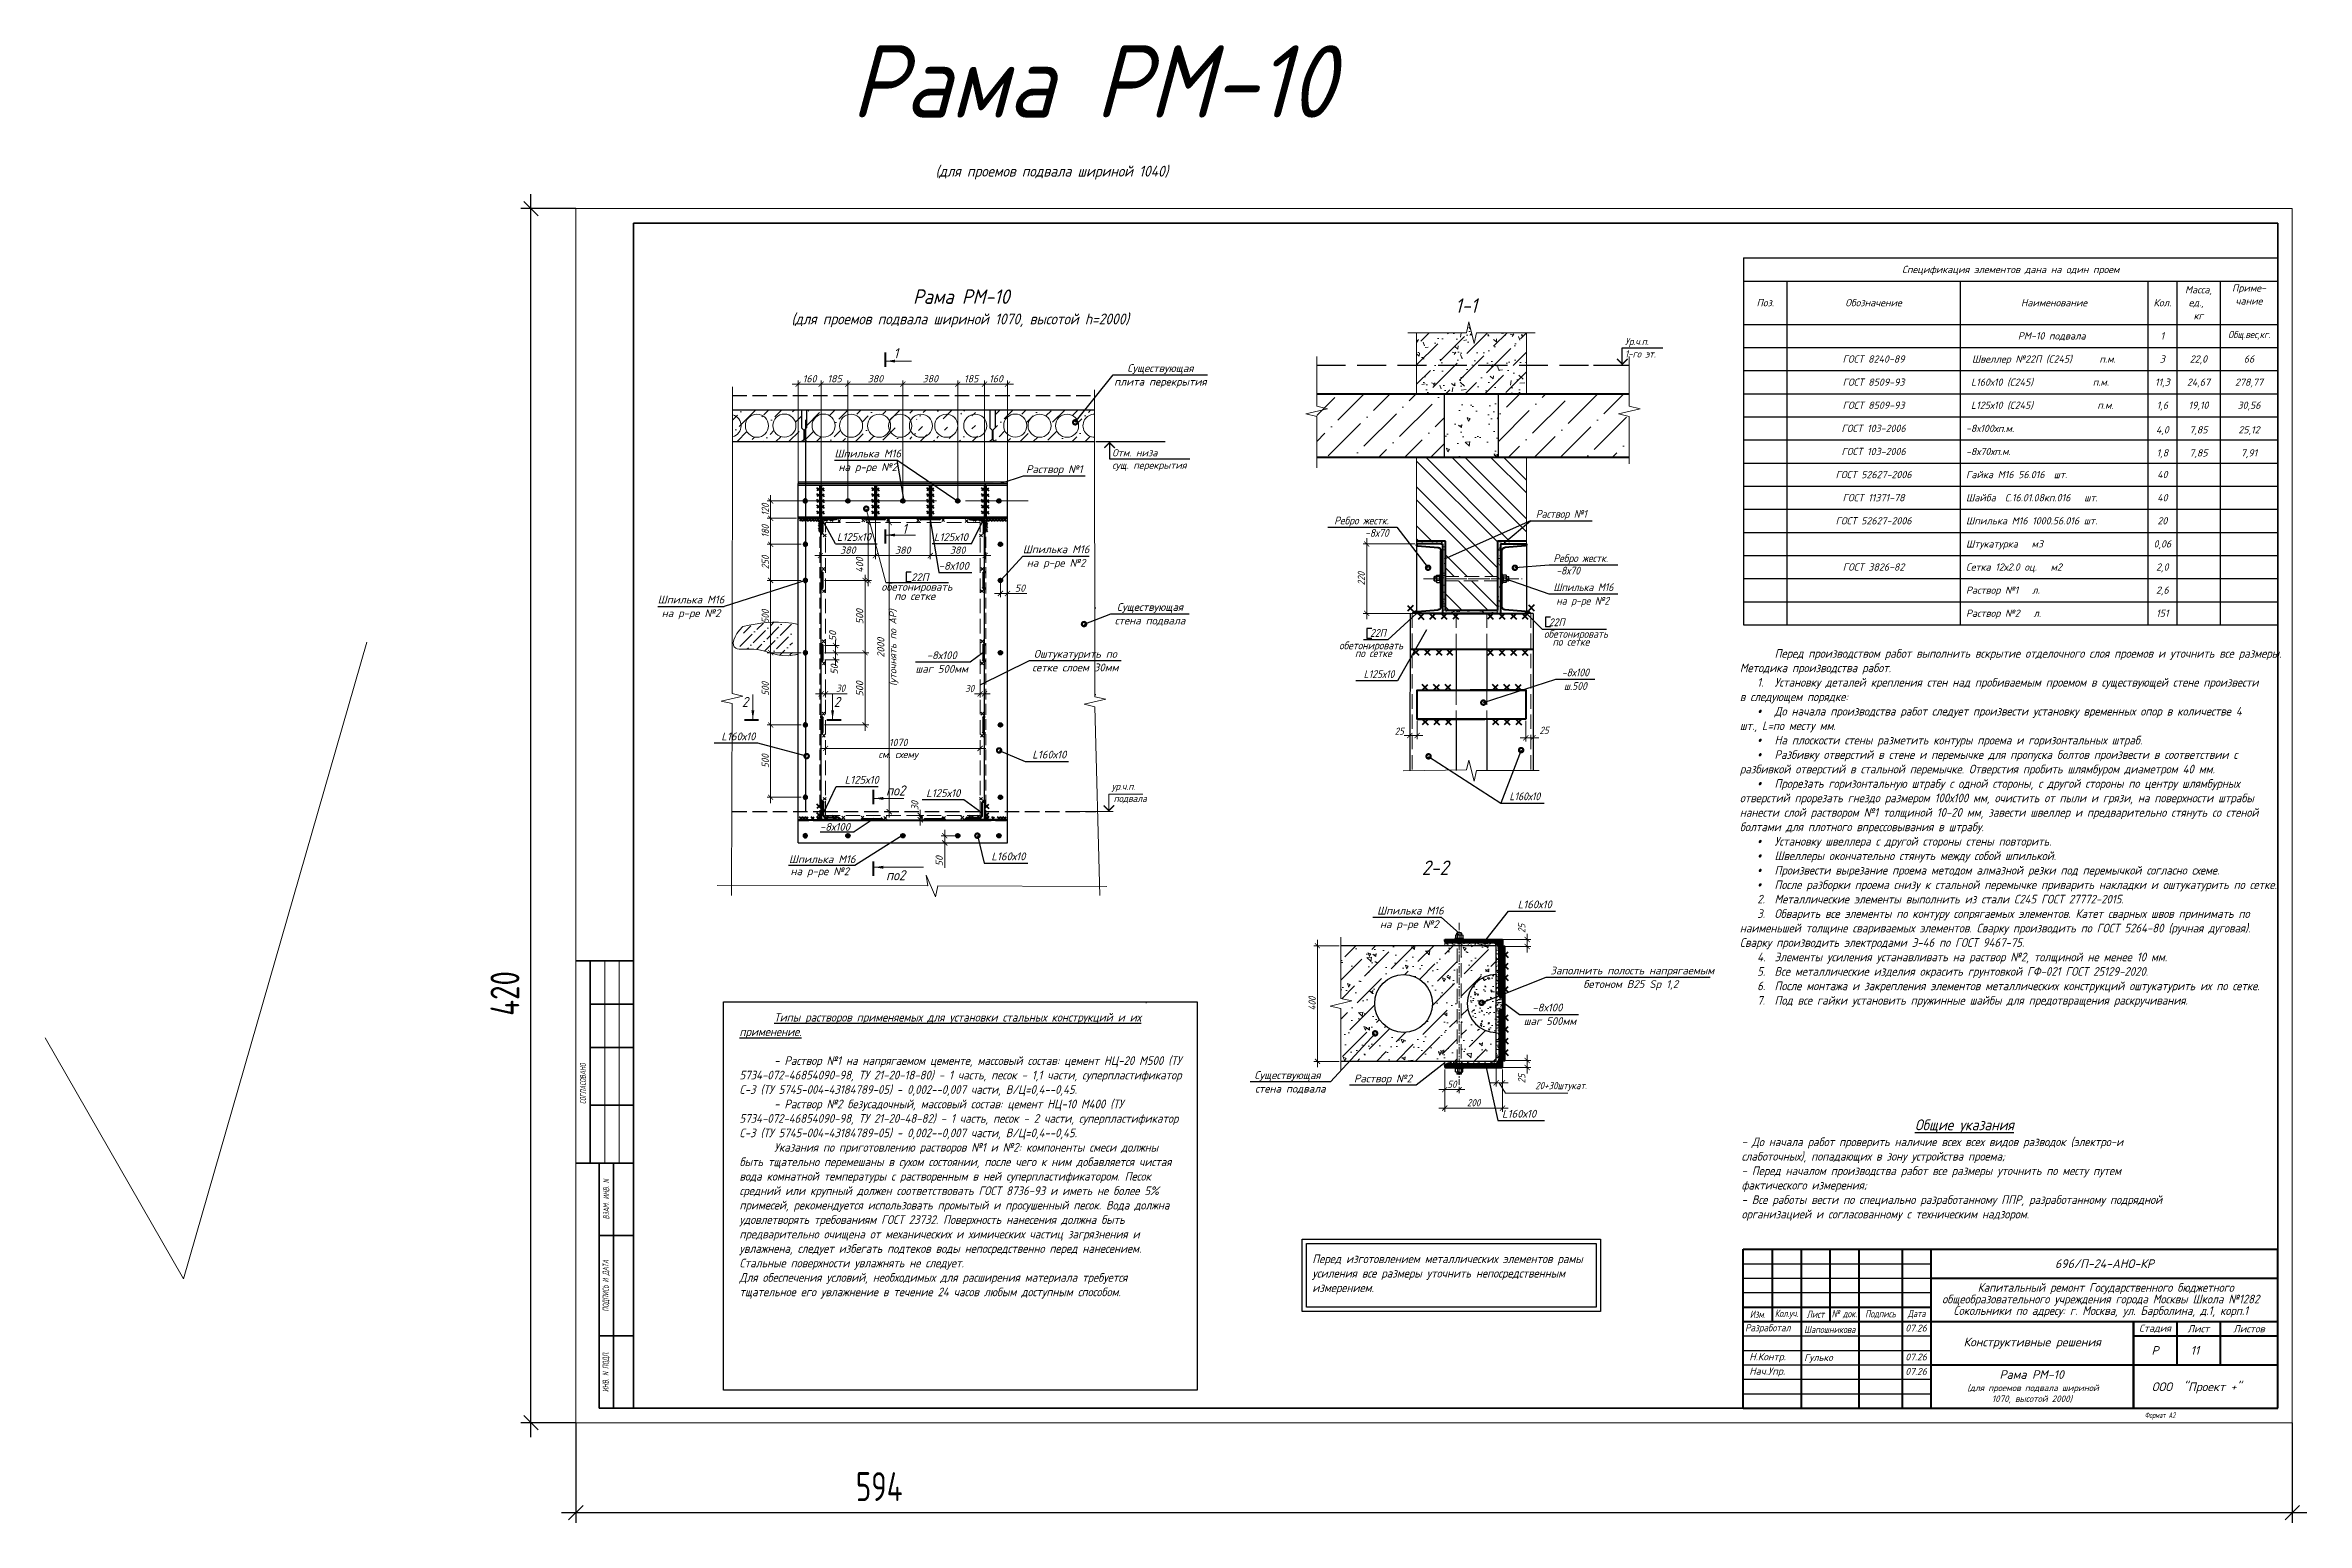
# Model space of a CAD drawing. Header units: millimetres. Extents: x 749182 to 2267578, y 70462 to 311449.
# Drawn here: x 2066793 to 2082445, y 99748 to 109971 of the extents above; entities that cross this region are included whole.
import ezdxf
from ezdxf.enums import TextEntityAlignment as Align

# ---------------------------------------------------------------- set-up
doc = ezdxf.new("R2010")
doc.units = ezdxf.units.MM
for name, pattern in [('015-60-22-12-0682-ПЗУ-20_П_изм1$0$K5LT_AXLED_REINFORCED', [13, 8, -2, 1, -2]), ('GOST2.303 4', [7, 5, -2, 0]), ('ГОСТ 2.303 4', [7, 5, -2, 0]), ('осеваяX2', [4, 2.5, -0.5, 0.5, -0.5])]:
    doc.linetypes.add(name, pattern=pattern)
doc.layers.get('Defpoints').update_dxf_attribs({"color": 255})
for name, color, linetype, lineweight in [('1Стены', 252, 'Continuous', 25), ('Shtamp', 7, 'Continuous', 35), ('монолит', 176, 'Continuous', 50), ('Оси', 165, 'осеваяX2', 13), ('Размер', 7, 'Continuous', 13), ('размеры', 7, 'Continuous', 9), ('Размеры КР', 164, 'Continuous', 9), ('сварка', 156, 'Continuous', 9), ('Стены', 184, 'Continuous', 40), ('штамп', 7, 'Continuous', 25), ('штрих', 8, 'Continuous', 5), ('Штрих кирпич', 252, 'Continuous', 9), ('штриховка кирпич', 42, 'Continuous', 5)]:
    doc.layers.add(name, color=color, linetype=linetype, lineweight=lineweight)
doc.layers.add('CS_UNPLOTTED', color=254, linetype='Continuous', plot=False)
for name, color, linetype in [('VPORTS', 7, 'Continuous'), ('металл', 124, 'Continuous'), ('Текст', 7, 'Continuous'), ('Штриховка', 252, 'Continuous')]:
    doc.layers.add(name, color=color, linetype=linetype)
doc.styles.add('GOST', font='', dxfattribs={"width": 0.8, "oblique": 10})
doc.styles.add('GOST 2.304_new', font='isocpeur.ttf', dxfattribs={"width": 0.9, "oblique": 15})
doc.styles.add('БДА100', font='romand.shx', dxfattribs={"width": 0.7})
doc.styles.add('М2', font='isocpeui.ttf')
doc.styles.get('GOST').set_extended_font_data('GOST type A')
doc.linetypes.add('зигзаг', pattern='A,0.00254,-5.08,[131,ltypeshp.shx,S=5.08,R=0,X=-5.08,Y=0],-10.16,[131,ltypeshp.shx,S=5.08,R=180,X=5.08,Y=0],-5.08', length=20.32254)
doc.dimstyles.new('SPDS', dxfattribs={"dimscale": 25, "dimtxt": 2.5, "dimasz": 1.77, "dimexe": 1.25, "dimexo": 0.625, "dimtad": 1, "dimdec": 0, "dimrnd": 0.001, "dimtxsty": 'GOST 2.304_new', "dimblk": 'ARCHTICK', "dimcen": 2.5, "dimdle": 2, "dimclrt": 256, "dimazin": 2, "dimtfac": 0.75, "dimtdec": 0, "dimtmove": 1, "dimatfit": 3, "dimfxl": 0, "dimtolj": 1, "dimlwd": 9, "dimlwe": 9, "dimarcsym": 0})
doc.dimstyles.new('SPDS 1_10', dxfattribs={"dimscale": 10, "dimtxt": 2.5, "dimasz": 1.77, "dimexe": 1.25, "dimexo": 0.625, "dimtad": 1, "dimdec": 0, "dimrnd": 0.001, "dimtxsty": 'М2', "dimblk": 'ARCHTICK', "dimcen": 2.5, "dimdle": 2, "dimclrt": 256, "dimadec": 0, "dimazin": 2, "dimtfac": 0.75, "dimtdec": 0, "dimtmove": 1, "dimatfit": 3, "dimfxl": 0, "dimtolj": 1, "dimlwd": 9, "dimlwe": 9, "dimarcsym": 0})
doc.dimstyles.new('SPDS 1_20', dxfattribs={"dimscale": 20, "dimtxt": 2.5, "dimasz": 1.77, "dimexe": 1.25, "dimexo": 0.625, "dimtad": 1, "dimdec": 0, "dimrnd": 0.001, "dimtxsty": 'М2', "dimblk": 'ARCHTICK', "dimcen": 2.5, "dimdle": 2, "dimclrt": 256, "dimadec": 0, "dimazin": 2, "dimtfac": 0.75, "dimtdec": 0, "dimtmove": 1, "dimatfit": 3, "dimfxl": 0, "dimtolj": 1, "dimlwd": 9, "dimlwe": 9, "dimarcsym": 0})
doc.dimstyles.new('БДА1', dxfattribs={"dimtxt": 2, "dimasz": 1, "dimexe": 0.7, "dimexo": 0, "dimgap": 0.8, "dimtad": 1, "dimdec": 0, "dimrnd": 1, "dimzin": 0, "dimdsep": 46, "dimtxsty": 'БДА100', "dimblk": 'OBLIQUE', "dimcen": 2, "dimdle": 1, "dimadec": 0, "dimazin": 0, "dimtfac": 1, "dimtdec": 0, "dimtmove": 1, "dimatfit": 3, "dimldrblk": 'NONE', "dimfxl": 0, "dimtolj": 1, "dimtzin": 0, "dimlwd": -1, "dimlwe": -1, "dimarcsym": 0})
pattern_1 = [(37.5, (-41932276.962, -1431073.833), (-0.800015648, 24.470661866), [0, -19.304, 0, -21.59, 0, -20.6375]), (7.5, (-41932276.962, -1431073.833), (22.476164157, 35.841255028), [0, -10.414, 0, -17.399, 0, -6.6675]), (327.5, (-41932292.583, -1431073.833), (39.549618512, 0.071859234), [0, -6.35, 0, -22.86, 0, -29.845]), (317.5, (-41932292.583, -1431073.833), (38.177822624, 11.146466163), [0, -3.175, 0, -14.986, 0, -17.145])]
pattern_2 = [(45, (-41934123.9022, -1431703.9427), (-2.24506403027, 2.24506403027), [])]

msp = doc.modelspace()

# ---------------------------------------------------------------- texts
at = {"color": 0, "lineweight": -3, "ltscale": 0.071429, "char_height": 60, "attachment_point": 1, "style": 'М2'}
for s, insert, width in [('\\pi70.76161;11', (2081569.6177, 100970.9288), 194.341398), ('\\pi295.80235;Рама РМ-10{\\H0.75x; \\P\\pi72.93871;(для проемов подвала шириной \\P\\pi243.51257;1070, высотой 2000)}', (2080022.1779, 100803.9185), 1057.195604)]:
    msp.add_mtext(s, dxfattribs=dict(at, insert=insert, width=width))
at = {"layer": 'Размер', "linetype": 'Continuous', "ltscale": 20, "style": 'GOST 2.304_new', "oblique": 15, "width": 0.9}
for s, p in [('1', (2072664.7424, 107805.6361)), ('1', (2072723.3809, 106589.9971)), ('2', (2071614.3178, 105392.4155)), ('2', (2072250.1495, 105392.4155)), ('по2', (2072611.9146, 104779.9507)), ('по2', (2072611.9146, 104193.6666))]:
    msp.add_text(s, height=70, dxfattribs=at).set_placement(p)
for s, p in [('ур.ч.п.', (2074174.0473, 104868.8152)), ('подвала', (2074187.2469, 104784.3862))]:
    msp.add_text(s, height=50, dxfattribs=at).set_placement(p, align=Align.TOP_LEFT)
at = {"layer": 'Текст', "linetype": 'Continuous', "ltscale": 100, "style": 'М2'}
for s, height, p in [('Спецификация элементов дана на один проем', 49.96875, (2080395.8207, 108419.749)), ('Приме-', 49.96875, (2082044.7895, 108291.8509)), ('Поз.', 49.96875, (2078696.8832, 108189.8928)), ('Обозначение', 49.96875, (2079446.4145, 108189.8928)), ('Наименование', 49.96875, (2080695.6332, 108189.8928)), ('Кол.', 49.96875, (2081445.1645, 108189.8928)), ('Масса,', 49.96875, (2081695.0082, 108279.8365)), ('ед., ', 49.96875, (2081695.0082, 108189.8928)), ('чание', 49.96875, (2082044.7895, 108201.9071)), ('кг', 49.96875, (2081695.0082, 108099.949)), ('РМ-10 подвала ', 49.96875, (2080695.6332, 107960.0365)), ('1', 49.9688, (2081445.1645, 107960.3032)), ('ГОСТ 8240-89', 49.96875, (2079446.4145, 107800.1365)), ('3', 49.9688, (2081445.1645, 107800.1365)), ('22,0', 49.96875, (2081695.0082, 107800.1365)), ('66', 49.96875, (2082044.7895, 107800.1365)), ('ГОСТ 8509-93', 49.96875, (2079446.4145, 107640.2365)), ('11,3', 49.96875, (2081445.1645, 107640.2365)), ('24,67', 49.96875, (2081695.0082, 107640.2365)), ('278,77', 49.96875, (2082044.7895, 107640.2365)), ('ГОСТ 8509-93', 49.96875, (2079446.4145, 107480.3365)), ('1,6', 49.96875, (2081445.1645, 107480.3365)), ('19,10', 49.96875, (2081695.0082, 107480.3365)), ('30,56', 49.96875, (2082044.7895, 107480.3365)), ('ГОСТ 103-2006', 49.96875, (2079446.4145, 107320.4365)), ('4,0', 49.96875, (2081445.1645, 107310.4428)), ('7,85', 49.96875, (2081695.0082, 107310.4428)), ('25,12', 49.96875, (2082044.7895, 107310.4428)), ('ГОСТ 103-2006', 49.96875, (2079446.4145, 107160.5365)), ('1,8', 49.96875, (2081445.1645, 107150.5428)), ('7,85', 49.96875, (2081695.0082, 107150.5428)), ('7,91', 49.96875, (2082044.7895, 107150.5428)), ('ГОСТ 52627-2006', 49.96875, (2079446.4145, 107000.6365)), ('40', 49.96875, (2081445.1645, 107000.6365)), ('ГОСТ 11371-78', 49.96875, (2079446.4145, 106840.7365)), ('40', 49.96875, (2081445.1645, 106840.7365)), ('ГОСТ 52627-2006', 49.96875, (2079446.4145, 106680.8365)), ('20', 49.96875, (2081445.1645, 106680.8365)), ('0,06', 49.96875, (2081445.1645, 106520.9365)), ('ГОСТ 3826-82', 49.96875, (2079446.4145, 106361.0365)), ('2,0', 49.96875, (2081445.1645, 106361.0365)), ('2,6', 49.96875, (2081445.1645, 106201.1365)), ('151', 49.96875, (2081445.1645, 106041.2365))]:
    msp.add_text(s, height=height, dxfattribs=at).set_placement(p, align=Align.MIDDLE_CENTER)
at = {"layer": 'Текст', "ltscale": 20, "style": 'М2'}
for s, p in [('Существующая', (2074510.6537, 107710.3883)), ('Шпилька М16', (2072485.5219, 107119.5659)), ('Раствор №1', (2073776.0811, 107011.1079)), ('L125х10', (2072389.7425, 106541.8369)), ('L125х10', (2073060.8362, 106541.0824)), ('Шпилька М16', (2073788.8673, 106456.7901)), ('-8х100', (2073080.5936, 106342.2102)), ('Шпилька М16', (2071262.1351, 106108.6164)), ('Существующая', (2074438.7117, 106057.3637)), ('-8х100', (2072997.2229, 105723.3855)), ('Оштукатурить по', (2073922.2093, 105733.2947)), ('L160х10', (2071589.9337, 105162.2118)), ('L160х10', (2073741.8323, 105036.0628)), ('L125х10', (2072443.525, 104861.8274)), ('L125х10', (2073007.8582, 104769.8502)), ('-8х100', (2072258.2888, 104536.2033)), ('Шпилька М16', (2072170.2496, 104312.7326)), ('L160х10', (2073458.8018, 104332.0821))]:
    msp.add_text(s, height=54, dxfattribs=at).set_placement(p, align=Align.CENTER)
at = {"layer": 'Текст', "linetype": 'Continuous', "ltscale": 100, "style": 'М2'}
for s, p in [('Швеллер №22П (С245)      п.м.', (2080127.1883, 107800.1365)), ('L160х10 (С245)             п.м.', (2080120.4179, 107640.2365)), ('L125х10 (С245)              п.м.', (2080120.4179, 107480.3365)), ('-8х100хп.м. ', (2080086.0145, 107320.4365)), ('-8х70хп.м. ', (2080086.0145, 107160.5365)), ('Гайка М16 56.016  шт.', (2080086.0145, 107000.6365)), ('Шайба  С.16.01.08кп.016   шт.', (2080086.0145, 106840.7365)), ('Шпилька М16 1000.56.016 шт.', (2080086.0145, 106680.8365)), ('Штукатурка   м3', (2080086.0145, 106520.9365)), ('Сетка 12х2.0 оц.   м2', (2080086.0145, 106361.0365)), ('Раствор №1   л.', (2080086.0145, 106201.1365)), ('Раствор №2   л.', (2080086.0145, 106041.2365))]:
    msp.add_text(s, height=49.96875, dxfattribs=at).set_placement(p, align=Align.MIDDLE_LEFT)
at = {"layer": 'Текст', "ltscale": 20, "style": 'М2'}
for s, p in [('плита перекрытия', (2074510.6537, 107670.3883)), ('на р-ре №2', (2072485.5219, 107079.5659)), ('на р-ре №2', (2073788.8673, 106416.818)), ('на р-ре №2', (2071262.1351, 106068.6164)), ('стена подвала', (2074438.7117, 106017.3637)), ('шаг 500мм', (2072997.2229, 105683.3855)), ('сетке слоем 30мм', (2073922.2093, 105693.2947)), ('на р-ре №2', (2072153.4952, 104282.7639))]:
    msp.add_text(s, height=54, dxfattribs=at).set_placement(p, align=Align.TOP_CENTER)
at = {"layer": 'Текст', "linetype": 'Continuous', "ltscale": 10, "style": 'М2'}
msp.add_text('сущ. перекрытия', height=50, dxfattribs=at).set_placement((2074176.9057, 107090.4386), align=Align.TOP_LEFT)
msp.add_text('Отм. низа', height=50, dxfattribs=at).set_placement((2074176.9057, 107126.4386))
at = {"layer": 'Текст', "ltscale": 10, "style": 'М2'}
for s, p in [('22П', (2072845.9435, 106263.3736)), ('обетонировать ', (2072842.4538, 106197.1682)), ('по сетке', (2072810.6932, 106132.9469))]:
    msp.add_text(s, height=54, dxfattribs=at).set_placement(p, align=Align.CENTER)
at = {"layer": 'Текст', "lineweight": 30, "ltscale": 20, "char_height": 100, "attachment_point": 1, "style": 'GOST 2.304_new'}
for s, width, insert in [('\\pi488.453;{\\H5x;Рама РМ-10 \\P\\pi1073.019;\\H0.15x;(для проемов подвала шириной 1040)}', 4169.856161, (2071881.0844, 109970.8217)), ('\\pi887.38042;Рама РМ-10{\\H0.75x; \\P\\pi45.85794;(для проемов подвала шириной 1070, высотой h=2000)}', 2476.350679, (2071911.0844, 108281.7029))]:
    msp.add_mtext_dynamic_manual_height_columns(s, width=width, gutter_width=125, heights=[0], dxfattribs=dict(at, insert=insert))
at = {"layer": 'Текст', "linetype": 'Continuous', "ltscale": 100, "insert": (2082045.8716, 107962.8421), "char_height": 49.96875, "width": 345.651972, "attachment_point": 5, "style": 'GOST 2.304_new'}
msp.add_mtext('{\\W0.9;Общ.вес,кг.}', dxfattribs=at)
at = {"layer": 'Текст', "ltscale": 20, "char_height": 60, "attachment_point": 1, "style": 'GOST 2.304_new'}
for s, width, gutter_width, heights, insert in [('       Перед производством работ выполнить вскрытие отделочного слоя проемов и уточнить все размеры. \\PМетодика производства работ.\\P\\pi120;1.^IУстановку деталей крепления стен над пробиваемым проемом в существующей стене произвести в следующем порядке: \\P{\\fSymbol|b0|i1|c2|p18;·^I}До начала производства работ следует произвести установку временных опор в количестве 4 шт., L=по месту мм. \\P{\\fSymbol|b0|i1|c2|p18;·^I}На плоскости стены разметить контуры проема и горизонтальных штраб. \\P{\\fSymbol|b0|i1|c2|p18;·^I}Разбивку отверстий в стене и перемычке для пропуска болтов произвести в соответствии с разбивкой отверстий в стальной перемычке. Отверстия пробить шлямбуром диаметром 40 мм. \\P{\\fSymbol|b0|i1|c2|p18;·^I}Прорезать горизонтальную штрабу с одной стороны, с другой стороны по центру шлямбурных отверстий прорезать гнездо размером 100х100 мм, очистить от пыли и грязи, на поверхности штрабы нанести слой раствором №1 толщиной 10-20 мм, завести швеллер и предварительно стянуть со стеной болтами для плотного впрессовывания в штрабу. \\P{\\fSymbol|b0|i1|c2|p18;·^I}Установку швеллера с другой стороны стены повторить. \\P{\\fSymbol|b0|i1|c2|p18;·^I}Швеллеры окончательно стянуть между собой шпилькой. \\P{\\fSymbol|b0|i1|c2|p18;·^I}Произвести вырезание проема методом алмазной резки под перемычкой согласно схеме. \\P{\\fSymbol|b0|i1|c2|p18;·^I}После разборки проема снизу к стальной перемычке приварить накладки и оштукатурить по сетке. \\P2.^IМеталлические элементы выполнить из стали С245 ГОСТ 27772-2015. \\P3.^IОбварить все элементы по контуру сопрягаемых элементов. Катет сварных швов принимать по наименьшей толщине свариваемых элементов. Сварку производить по ГОСТ 5264-80 (ручная дуговая). Сварку производить электродами Э-46 по ГОСТ 9467-75.\\P4.^IЭлементы усиления устанавливать на раствор №2, толщиной не менее 10 мм. \\P5.^IВсе металлические изделия окрасить грунтовкой ГФ-021 ГОСТ 25129-2020. \\P6.^IПосле монтажа и закрепления элементов металлических конструкций оштукатурить их по сетке.\\P7.^IПод все гайки установить пружинные шайбы для предотвращения раскручивания. ', 3584.340827, 1500, [4759.4016], (2078520.8881, 105793.2589)), ('^I^I^I^I^I{\\H1.25x;\\LОбщие указания\\P}- До начала работ проверить наличие всех всех видов разводок (электро-и слаботочных), попадающих в зону устройства проема;\\P- Перед началом производства работ все размеры уточнить по месту путем фактического измерения;\\P- Все работы вести по специально разработанному ППР, разработанному подрядной организацией и согласованному с техническим надзором.', 2903.174826, 125, [0], (2078532.8037, 102538.8951)), ('Перед изготовлением металлических элементов рамы усиления все размеры уточнить непосредственным измерением.', 1952.323026, 125, [0], (2075561.8876, 101604.5607))]:
    msp.add_mtext_dynamic_manual_height_columns(s, width=width, gutter_width=gutter_width, heights=heights, dxfattribs=dict(at, insert=insert))
at = {"layer": 'Текст', "ltscale": 20, "insert": (2071597.356, 103275.799), "char_height": 60, "width": 3055.115397, "attachment_point": 1, "style": 'GOST 2.304_new'}
msp.add_mtext('^I{\\LТипы растворов применяемых для установки стальных конструкций и их применение.\\P}\\P^I- Раствор №1 на напрягаемом цементе, массовый состав: цемент НЦ-20 М500 (ТУ 5734-072-46854090-98, ТУ 21-20-18-80) - 1 часть, песок - 1,1 части, суперпластификатор С-3 (ТУ 5745-004-43184789-05) - 0,002--0,007 части, В/Ц=0,4--0,45. \\P^I- Раствор №2 безусадочный, массовый состав: цемент НЦ-10 М400 (ТУ 5734-072-46854090-98, ТУ 21-20-48-82) - 1 часть, песок - 2 части, суперпластификатор С-3 (ТУ 5745-004-43184789-05) - 0,002--0,007 части, В/Ц=0,4--0,45.\\P^IУказания по приготовлению растворов №1 и №2: компоненты смеси должны быть тщательно перемешаны в сухом состоянии, после чего к ним добавляется чистая вода комнатной температуры с растворенным в ней суперпластификатором. Песок средний или крупный должен соответствовать ГОСТ 8736-93 и иметь не более 5% примесей, рекомендуется использовать промытый и просушенный песок. Вода должна удовлетворять требованиям ГОСТ 23732. Поверхность нанесения должна быть предварительно очищена от механических и химических частиц загрязнения и увлажнена, следует избегать подтеков воды непосредственно перед нанесением. Стальные поверхности увлажнять не следует.\\PДля обеспечения условий, необходимых для расширения материала требуется тщательное его увлажнение в течение 24 часов любым доступным способом.', dxfattribs=at)

# ---------------------------------------------------------------- blocks, each defined once
blk = doc.blocks.new('м16')
at = {"layer": 'металл', "lineweight": 30, "ltscale": 20}
for p, q in [((-11, 6), (0, 13)), ((-11, -6), (-11, 6)), ((0, 13), (11, 6)), ((11, 6), (11, -6)), ((0, -13), (-11, -6)), ((11, -6), (0, -13))]:
    blk.add_line(p, q, dxfattribs=at)
blk.add_circle((0, 0), 15, dxfattribs=at)
for radius, start, end in [(10.4, 0, 180), (10.4, 180, 0), (6.92, 0, 180), (6.92, 180, 0)]:
    blk.add_arc((0, 0), radius, start, end, dxfattribs=at)
at = {"layer": 'металл', "linetype": 'Continuous', "lineweight": 25, "ltscale": 20}
blk.add_arc((0, 0), 8, 255, 165, dxfattribs=at)
at = {"layer": 'Оси', "ltscale": 20}
for p, q in [((17, 0), (-17, 0)), ((0, 17), (0, -17))]:
    blk.add_line(p, q, dxfattribs=at)
blk = doc.blocks.new('_ArchTick')
at = {"color": 0, "linetype": 'ByBlock', "const_width": 0.15}
blk.add_lwpolyline([(-0.5, -0.5), (0.5, 0.5)], dxfattribs=at)
blk = doc.blocks.new('*D1950')
at = {"layer": 'Defpoints', "color": 0, "lineweight": 20, "ltscale": 20, "transparency": 16777216}
for p in [(2072163, 105508), (2072193, 105508), (2072163, 105484)]:
    blk.add_point(p, dxfattribs=at)
at = {"layer": 'Размер', "color": 0, "lineweight": 9, "ltscale": 20, "transparency": 16777216}
for p, q in [((2072163, 105495), (2072163, 105459)), ((2072193, 105495), (2072193, 105459)), ((2072233, 105484), (2072123, 105484)), ((2072343, 105484), (2072193, 105484))]:
    blk.add_line(p, q, dxfattribs=at)
at = {"layer": 'Размер', "color": 0, "lineweight": 9, "ltscale": 20, "transparency": 16777216, "xscale": 35.4, "yscale": 35.4, "zscale": 35.4}
for p, rotation in [((2072163, 105484), 179.9999999995553), ((2072193, 105484), 359.9999999995553)]:
    blk.add_blockref('_ArchTick', p, dxfattribs=dict(at, rotation=rotation))
at = {"layer": 'Размер', "ltscale": 20, "transparency": 16777216, "insert": (2072297, 105522), "char_height": 50, "attachment_point": 5, "style": 'GOST 2.304_new'}
blk.add_mtext('\\A1;30', dxfattribs=at)
blk = doc.blocks.new('свар')
at = {"layer": 'сварка', "color": 0, "linetype": 'Continuous', "ltscale": 10}
for p, q in [((10, 10), (-10, -10)), ((-10, 10), (10, -10))]:
    blk.add_line(p, q, dxfattribs=at)
blk = doc.blocks.new('*D1951')
at = {"layer": 'Defpoints', "color": 0, "lineweight": 20, "ltscale": 20, "transparency": 16777216}
for p in [(2073263, 105508), (2073293, 105508), (2073293, 105484)]:
    blk.add_point(p, dxfattribs=at)
at = {"layer": 'Размер', "color": 0, "lineweight": 9, "ltscale": 20, "transparency": 16777216}
for p, q in [((2073263, 105495), (2073263, 105459)), ((2073293, 105495), (2073293, 105459)), ((2073223, 105484), (2073333, 105484))]:
    blk.add_line(p, q, dxfattribs=at)
at = {"layer": 'Размер', "color": 0, "lineweight": 9, "ltscale": 20, "transparency": 16777216, "xscale": 35.4, "yscale": 35.4, "zscale": 35.4, "rotation": 180}
blk.add_blockref('_ArchTick', (2073263, 105484), dxfattribs=at)
at = {"layer": 'Размер', "color": 0, "lineweight": 9, "ltscale": 20, "transparency": 16777216, "xscale": 35.4, "yscale": 35.4, "zscale": 35.4}
blk.add_blockref('_ArchTick', (2073293, 105484), dxfattribs=at)
at = {"layer": 'Размер', "ltscale": 20, "transparency": 16777216, "insert": (2073190, 105520), "char_height": 50, "attachment_point": 5, "style": 'GOST 2.304_new'}
blk.add_mtext('\\A1;30', dxfattribs=at)
blk = doc.blocks.new('*D1952')
at = {"layer": 'Defpoints', "color": 0, "lineweight": 20, "ltscale": 20, "transparency": 16777216}
for p in [(2072477, 106668), (2072174, 106268), (2072487, 106268)]:
    blk.add_point(p, dxfattribs=at)
at = {"layer": 'Размер', "color": 0, "lineweight": 9, "ltscale": 20, "transparency": 16777216}
for p, q in [((2072487, 106708), (2072487, 106228)), ((2072489, 106668), (2072512, 106668)), ((2072187, 106268), (2072512, 106268))]:
    blk.add_line(p, q, dxfattribs=at)
at = {"layer": 'Размер', "color": 0, "lineweight": 9, "ltscale": 20, "transparency": 16777216, "xscale": 35.4, "yscale": 35.4, "zscale": 35.4}
for p, rotation in [((2072487, 106668), 90), ((2072487, 106268), 270)]:
    blk.add_blockref('_ArchTick', p, dxfattribs=dict(at, rotation=rotation))
at = {"layer": 'Размер', "ltscale": 20, "transparency": 16777216, "insert": (2072429, 106374), "char_height": 50, "attachment_point": 5, "rotation": 90, "style": 'М2'}
blk.add_mtext('\\A1;400', dxfattribs=at)
blk = doc.blocks.new('*D1953')
at = {"layer": 'Defpoints', "color": 0, "lineweight": 20, "ltscale": 20, "transparency": 16777216}
for p in [(2072174, 106268), (2072174, 105768), (2072467, 105768)]:
    blk.add_point(p, dxfattribs=at)
at = {"layer": 'Размер', "color": 0, "lineweight": 9, "ltscale": 20, "transparency": 16777216}
for p, q in [((2072467, 106308), (2072467, 105728)), ((2072187, 106268), (2072492, 106268)), ((2072187, 105768), (2072492, 105768))]:
    blk.add_line(p, q, dxfattribs=at)
at = {"layer": 'Размер', "color": 0, "lineweight": 9, "ltscale": 20, "transparency": 16777216, "xscale": 35.4, "yscale": 35.4, "zscale": 35.4}
for p, rotation in [((2072467, 106268), 90), ((2072467, 105768), 270)]:
    blk.add_blockref('_ArchTick', p, dxfattribs=dict(at, rotation=rotation))
at = {"layer": 'Размер', "ltscale": 20, "transparency": 16777216, "insert": (2072429, 106018), "char_height": 50, "attachment_point": 5, "rotation": 90, "style": 'М2'}
blk.add_mtext('\\A1;500', dxfattribs=at)
blk = doc.blocks.new('*D1944')
at = {"layer": 'Defpoints', "color": 0, "lineweight": 20, "ltscale": 20, "transparency": 16777216}
for p in [(2072174, 105818), (2072262, 105818), (2072187, 105768)]:
    blk.add_point(p, dxfattribs=at)
at = {"layer": 'Размер', "color": 0, "lineweight": 9, "ltscale": 20, "transparency": 16777216}
for p, q in [((2072187, 105818), (2072287, 105818)), ((2072262, 105728), (2072262, 105858)), ((2072199, 105768), (2072287, 105768))]:
    blk.add_line(p, q, dxfattribs=at)
at = {"layer": 'Размер', "color": 0, "lineweight": 9, "ltscale": 20, "transparency": 16777216, "xscale": 35.4, "yscale": 35.4, "zscale": 35.4}
for p, rotation in [((2072262, 105818), 90), ((2072262, 105768), 270)]:
    blk.add_blockref('_ArchTick', p, dxfattribs=dict(at, rotation=rotation))
at = {"layer": 'Размер', "ltscale": 20, "transparency": 16777216, "insert": (2072242, 105883), "char_height": 50, "attachment_point": 5, "rotation": 90, "style": 'М2'}
blk.add_mtext('\\A1;50', dxfattribs=at)
blk = doc.blocks.new('*D1945')
at = {"layer": 'Defpoints', "color": 0, "lineweight": 20, "ltscale": 20, "transparency": 16777216}
for p in [(2072177, 105718), (2072187, 105768), (2072262, 105718)]:
    blk.add_point(p, dxfattribs=at)
at = {"layer": 'Размер', "color": 0, "lineweight": 9, "ltscale": 20, "transparency": 16777216}
for p, q in [((2072262, 105808), (2072262, 105678)), ((2072189, 105718), (2072287, 105718)), ((2072199, 105768), (2072287, 105768))]:
    blk.add_line(p, q, dxfattribs=at)
at = {"layer": 'Размер', "color": 0, "lineweight": 9, "ltscale": 20, "transparency": 16777216, "xscale": 35.4, "yscale": 35.4, "zscale": 35.4}
for p, rotation in [((2072262, 105768), 90), ((2072262, 105718), 270)]:
    blk.add_blockref('_ArchTick', p, dxfattribs=dict(at, rotation=rotation))
at = {"layer": 'Размер', "ltscale": 20, "transparency": 16777216, "insert": (2072253, 105652), "char_height": 50, "attachment_point": 5, "rotation": 90, "style": 'М2'}
blk.add_mtext('\\A1;50', dxfattribs=at)
blk = doc.blocks.new('*D1946')
at = {"layer": 'Defpoints', "color": 0, "lineweight": 20, "ltscale": 20, "transparency": 16777216}
for p in [(2073403, 106268), (2073453, 106268), (2073453, 106178)]:
    blk.add_point(p, dxfattribs=at)
at = {"layer": 'Размер', "color": 0, "lineweight": 9, "ltscale": 20, "transparency": 16777216}
for p, q in [((2073363, 106178), (2073493, 106178)), ((2073403, 106256), (2073403, 106153)), ((2073453, 106256), (2073453, 106153)), ((2073586, 106178), (2073453, 106178))]:
    blk.add_line(p, q, dxfattribs=at)
at = {"layer": 'Размер', "color": 0, "lineweight": 9, "ltscale": 20, "transparency": 16777216, "xscale": 35.4, "yscale": 35.4, "zscale": 35.4, "rotation": 180}
blk.add_blockref('_ArchTick', (2073403, 106178), dxfattribs=at)
at = {"layer": 'Размер', "color": 0, "lineweight": 9, "ltscale": 20, "transparency": 16777216, "xscale": 35.4, "yscale": 35.4, "zscale": 35.4}
blk.add_blockref('_ArchTick', (2073453, 106178), dxfattribs=at)
at = {"layer": 'Размер', "ltscale": 20, "transparency": 16777216, "insert": (2073539, 106215), "char_height": 50, "attachment_point": 5, "style": 'М2'}
blk.add_mtext('\\A1;50', dxfattribs=at)
blk = doc.blocks.new('*D1947')
at = {"layer": 'Defpoints', "color": 0, "lineweight": 20, "ltscale": 20, "transparency": 16777216}
for p in [(2072174, 105768), (2072174, 105268), (2072467, 105268)]:
    blk.add_point(p, dxfattribs=at)
at = {"layer": 'Размер', "color": 0, "lineweight": 9, "ltscale": 20, "transparency": 16777216}
for p, q in [((2072467, 105808), (2072467, 105228)), ((2072187, 105768), (2072492, 105768)), ((2072187, 105268), (2072492, 105268))]:
    blk.add_line(p, q, dxfattribs=at)
at = {"layer": 'Размер', "color": 0, "lineweight": 9, "ltscale": 20, "transparency": 16777216, "xscale": 35.4, "yscale": 35.4, "zscale": 35.4}
for p, rotation in [((2072467, 105768), 90), ((2072467, 105268), 270)]:
    blk.add_blockref('_ArchTick', p, dxfattribs=dict(at, rotation=rotation))
at = {"layer": 'Размер', "ltscale": 20, "transparency": 16777216, "insert": (2072429, 105518), "char_height": 50, "attachment_point": 5, "rotation": 90, "style": 'М2'}
blk.add_mtext('\\A1;500', dxfattribs=at)
blk = doc.blocks.new('*D1948')
at = {"layer": 'Defpoints', "color": 0, "lineweight": 20, "ltscale": 20, "transparency": 16777216}
for p in [(2072838, 104642), (2072838, 104612), (2072849, 104642)]:
    blk.add_point(p, dxfattribs=at)
at = {"layer": 'Размер', "color": 0, "lineweight": 9, "ltscale": 20, "transparency": 16777216}
for p, q in [((2072849, 104572), (2072849, 104682)), ((2072851, 104642), (2072874, 104642)), ((2072851, 104612), (2072874, 104612))]:
    blk.add_line(p, q, dxfattribs=at)
at = {"layer": 'Размер', "color": 0, "lineweight": 9, "ltscale": 20, "transparency": 16777216, "xscale": 35.4, "yscale": 35.4, "zscale": 35.4}
for p, rotation in [((2072849, 104642), 90), ((2072849, 104612), 270)]:
    blk.add_blockref('_ArchTick', p, dxfattribs=dict(at, rotation=rotation))
at = {"layer": 'Размер', "ltscale": 20, "transparency": 16777216, "insert": (2072811, 104710), "char_height": 50, "attachment_point": 5, "rotation": 90, "style": 'GOST 2.304_new'}
blk.add_mtext('\\A1;30', dxfattribs=at)
blk = doc.blocks.new('*D1949')
at = {"layer": 'Defpoints', "color": 0, "lineweight": 20, "transparency": 16777216}
for p in [(2072003, 107626), (2072003, 106938), (2072163, 106698)]:
    blk.add_point(p, dxfattribs=at)
at = {"layer": 'Размеры КР', "color": 0, "lineweight": 9, "transparency": 16777216}
for p, q in [((2072203, 107626), (2071963, 107626)), ((2072003, 106951), (2072003, 107651)), ((2072163, 106711), (2072163, 107651))]:
    blk.add_line(p, q, dxfattribs=at)
at = {"layer": 'Размеры КР', "color": 0, "lineweight": 9, "transparency": 16777216, "xscale": 35.4, "yscale": 35.4, "zscale": 35.4, "rotation": 180}
blk.add_blockref('_ArchTick', (2072003, 107626), dxfattribs=at)
at = {"layer": 'Размеры КР', "color": 0, "lineweight": 9, "transparency": 16777216, "xscale": 35.4, "yscale": 35.4, "zscale": 35.4}
blk.add_blockref('_ArchTick', (2072163, 107626), dxfattribs=at)
at = {"layer": 'Размеры КР', "lineweight": 20, "transparency": 16777216, "insert": (2072083, 107664), "char_height": 50, "attachment_point": 5, "style": 'М2'}
blk.add_mtext('\\A1;160', dxfattribs=at)
blk = doc.blocks.new('*D1941')
at = {"layer": 'Defpoints', "color": 0, "lineweight": 20, "transparency": 16777216}
for p in [(2073453, 107626), (2073293, 106938), (2073453, 106938)]:
    blk.add_point(p, dxfattribs=at)
at = {"layer": 'Размеры КР', "color": 0, "lineweight": 9, "transparency": 16777216}
for p, q in [((2073253, 107626), (2073493, 107626)), ((2073293, 106951), (2073293, 107651)), ((2073453, 106951), (2073453, 107651))]:
    blk.add_line(p, q, dxfattribs=at)
at = {"layer": 'Размеры КР', "color": 0, "lineweight": 9, "transparency": 16777216, "xscale": 35.4, "yscale": 35.4, "zscale": 35.4, "rotation": 180}
blk.add_blockref('_ArchTick', (2073293, 107626), dxfattribs=at)
at = {"layer": 'Размеры КР', "color": 0, "lineweight": 9, "transparency": 16777216, "xscale": 35.4, "yscale": 35.4, "zscale": 35.4}
blk.add_blockref('_ArchTick', (2073453, 107626), dxfattribs=at)
at = {"layer": 'Размеры КР', "lineweight": 20, "transparency": 16777216, "insert": (2073373, 107664), "char_height": 50, "attachment_point": 5, "style": 'М2'}
blk.add_mtext('\\A1;160', dxfattribs=at)
blk = doc.blocks.new('*D1942')
at = {"layer": 'Defpoints', "color": 0, "lineweight": 20, "ltscale": 20, "transparency": 16777216}
for p in [(2072634, 106668), (2072648, 106668), (2072668, 104668)]:
    blk.add_point(p, dxfattribs=at)
at = {"layer": 'Размер', "color": 0, "lineweight": 9, "ltscale": 20, "transparency": 16777216}
for p, q in [((2072635, 106668), (2072609, 106668)), ((2072634, 104628), (2072634, 106708)), ((2072655, 104668), (2072609, 104668))]:
    blk.add_line(p, q, dxfattribs=at)
at = {"layer": 'Размер', "color": 0, "lineweight": 9, "ltscale": 20, "transparency": 16777216, "xscale": 35.4, "yscale": 35.4, "zscale": 35.4}
for p, rotation in [((2072634, 106668), 90), ((2072634, 104668), 270)]:
    blk.add_blockref('_ArchTick', p, dxfattribs=dict(at, rotation=rotation))
at = {"layer": 'Размер', "ltscale": 20, "transparency": 16777216, "insert": (2072624, 105803), "char_height": 50, "width": 670.58, "attachment_point": 5, "rotation": 90, "style": 'М2'}
blk.add_mtext('\\A1;2000 \\P(уточнять по АР)', dxfattribs=at)
blk = doc.blocks.new('*D1943')
at = {"layer": 'Defpoints', "color": 0, "lineweight": 20, "ltscale": 20, "transparency": 16777216}
for p in [(2072003, 106818), (2071813, 106698), (2072003, 106698)]:
    blk.add_point(p, dxfattribs=at)
at = {"layer": 'размеры', "color": 0, "lineweight": 9, "ltscale": 20, "transparency": 16777216}
for p, q in [((2071991, 106818), (2071788, 106818)), ((2071813, 106858), (2071813, 106658)), ((2071991, 106698), (2071788, 106698))]:
    blk.add_line(p, q, dxfattribs=at)
at = {"layer": 'размеры', "color": 0, "lineweight": 9, "ltscale": 20, "transparency": 16777216, "xscale": 35.4, "yscale": 35.4, "zscale": 35.4}
for p, rotation in [((2071813, 106818), 90), ((2071813, 106698), 270)]:
    blk.add_blockref('_ArchTick', p, dxfattribs=dict(at, rotation=rotation))
at = {"layer": 'размеры', "ltscale": 20, "transparency": 16777216, "insert": (2071776, 106758), "char_height": 50, "attachment_point": 5, "rotation": 90, "style": 'GOST 2.304_new'}
blk.add_mtext('\\A1;120', dxfattribs=at)
blk = doc.blocks.new('*D1954')
at = {"layer": 'Defpoints', "color": 0, "lineweight": 20, "ltscale": 20, "transparency": 16777216}
for p in [(2072003, 106698), (2071813, 106518), (2072036, 106518)]:
    blk.add_point(p, dxfattribs=at)
at = {"layer": 'размеры', "color": 0, "lineweight": 9, "ltscale": 20, "transparency": 16777216}
for p, q in [((2071991, 106698), (2071788, 106698)), ((2071813, 106738), (2071813, 106478)), ((2072024, 106518), (2071788, 106518))]:
    blk.add_line(p, q, dxfattribs=at)
at = {"layer": 'размеры', "color": 0, "lineweight": 9, "ltscale": 20, "transparency": 16777216, "xscale": 35.4, "yscale": 35.4, "zscale": 35.4}
for p, rotation in [((2071813, 106698), 90), ((2071813, 106518), 270)]:
    blk.add_blockref('_ArchTick', p, dxfattribs=dict(at, rotation=rotation))
at = {"layer": 'размеры', "ltscale": 20, "transparency": 16777216, "insert": (2071776, 106608), "char_height": 50, "attachment_point": 5, "rotation": 90, "style": 'GOST 2.304_new'}
blk.add_mtext('\\A1;180', dxfattribs=at)
blk = doc.blocks.new('*D1955')
at = {"layer": 'Defpoints', "color": 0, "lineweight": 20, "ltscale": 20, "transparency": 16777216}
for p in [(2072036, 106518), (2071813, 106268), (2072036, 106268)]:
    blk.add_point(p, dxfattribs=at)
at = {"layer": 'размеры', "color": 0, "lineweight": 9, "ltscale": 20, "transparency": 16777216}
for p, q in [((2072024, 106518), (2071788, 106518)), ((2071813, 106558), (2071813, 106228)), ((2072024, 106268), (2071788, 106268))]:
    blk.add_line(p, q, dxfattribs=at)
at = {"layer": 'размеры', "color": 0, "lineweight": 9, "ltscale": 20, "transparency": 16777216, "xscale": 35.4, "yscale": 35.4, "zscale": 35.4}
for p, rotation in [((2071813, 106518), 90), ((2071813, 106268), 270)]:
    blk.add_blockref('_ArchTick', p, dxfattribs=dict(at, rotation=rotation))
at = {"layer": 'размеры', "ltscale": 20, "transparency": 16777216, "insert": (2071776, 106393), "char_height": 50, "attachment_point": 5, "rotation": 90, "style": 'GOST 2.304_new'}
blk.add_mtext('\\A1;250', dxfattribs=at)
blk = doc.blocks.new('*D1956')
at = {"layer": 'Defpoints', "color": 0, "lineweight": 20, "ltscale": 20, "transparency": 16777216}
for p in [(2072036, 106268), (2071813, 105768), (2072036, 105768)]:
    blk.add_point(p, dxfattribs=at)
at = {"layer": 'размеры', "color": 0, "lineweight": 9, "ltscale": 20, "transparency": 16777216}
for p, q in [((2071813, 106308), (2071813, 105728)), ((2072024, 106268), (2071788, 106268)), ((2072024, 105768), (2071788, 105768))]:
    blk.add_line(p, q, dxfattribs=at)
at = {"layer": 'размеры', "color": 0, "lineweight": 9, "ltscale": 20, "transparency": 16777216, "xscale": 35.4, "yscale": 35.4, "zscale": 35.4}
for p, rotation in [((2071813, 106268), 90), ((2071813, 105768), 270)]:
    blk.add_blockref('_ArchTick', p, dxfattribs=dict(at, rotation=rotation))
at = {"layer": 'размеры', "ltscale": 20, "transparency": 16777216, "insert": (2071776, 106018), "char_height": 50, "attachment_point": 5, "rotation": 90, "style": 'GOST 2.304_new'}
blk.add_mtext('\\A1;500', dxfattribs=at)
blk = doc.blocks.new('*D1957')
at = {"layer": 'Defpoints', "color": 0, "lineweight": 20, "ltscale": 20, "transparency": 16777216}
for p in [(2072036, 105768), (2071813, 105268), (2072036, 105268)]:
    blk.add_point(p, dxfattribs=at)
at = {"layer": 'размеры', "color": 0, "lineweight": 9, "ltscale": 20, "transparency": 16777216}
for p, q in [((2071813, 105808), (2071813, 105228)), ((2072024, 105768), (2071788, 105768)), ((2072024, 105268), (2071788, 105268))]:
    blk.add_line(p, q, dxfattribs=at)
at = {"layer": 'размеры', "color": 0, "lineweight": 9, "ltscale": 20, "transparency": 16777216, "xscale": 35.4, "yscale": 35.4, "zscale": 35.4}
for p, rotation in [((2071813, 105768), 90), ((2071813, 105268), 270)]:
    blk.add_blockref('_ArchTick', p, dxfattribs=dict(at, rotation=rotation))
at = {"layer": 'размеры', "ltscale": 20, "transparency": 16777216, "insert": (2071776, 105518), "char_height": 50, "attachment_point": 5, "rotation": 90, "style": 'GOST 2.304_new'}
blk.add_mtext('\\A1;500', dxfattribs=at)
blk = doc.blocks.new('*D1958')
at = {"layer": 'Defpoints', "color": 0, "lineweight": 20, "ltscale": 20, "transparency": 16777216}
for p in [(2072036, 105268), (2071813, 104768), (2072036, 104768)]:
    blk.add_point(p, dxfattribs=at)
at = {"layer": 'размеры', "color": 0, "lineweight": 9, "ltscale": 20, "transparency": 16777216}
for p, q in [((2072024, 105268), (2071788, 105268)), ((2071813, 105308), (2071813, 104728)), ((2072024, 104768), (2071788, 104768))]:
    blk.add_line(p, q, dxfattribs=at)
at = {"layer": 'размеры', "color": 0, "lineweight": 9, "ltscale": 20, "transparency": 16777216, "xscale": 35.4, "yscale": 35.4, "zscale": 35.4}
for p, rotation in [((2071813, 105268), 90), ((2071813, 104768), 270)]:
    blk.add_blockref('_ArchTick', p, dxfattribs=dict(at, rotation=rotation))
at = {"layer": 'размеры', "ltscale": 20, "transparency": 16777216, "insert": (2071776, 105018), "char_height": 50, "attachment_point": 5, "rotation": 90, "style": 'GOST 2.304_new'}
blk.add_mtext('\\A1;500', dxfattribs=at)
blk = doc.blocks.new('*D1959')
at = {"layer": 'Defpoints', "color": 0, "lineweight": 20, "transparency": 16777216}
for p in [(2072163, 107548), (2072348, 107626), (2072348, 106818)]:
    blk.add_point(p, dxfattribs=at)
at = {"layer": 'Размеры КР', "color": 0, "lineweight": 9, "transparency": 16777216}
for p, q in [((2072123, 107626), (2072388, 107626)), ((2072163, 107561), (2072163, 107651)), ((2072348, 106831), (2072348, 107651))]:
    blk.add_line(p, q, dxfattribs=at)
at = {"layer": 'Размеры КР', "color": 0, "lineweight": 9, "transparency": 16777216, "xscale": 35.4, "yscale": 35.4, "zscale": 35.4, "rotation": 180}
blk.add_blockref('_ArchTick', (2072163, 107626), dxfattribs=at)
at = {"layer": 'Размеры КР', "color": 0, "lineweight": 9, "transparency": 16777216, "xscale": 35.4, "yscale": 35.4, "zscale": 35.4}
blk.add_blockref('_ArchTick', (2072348, 107626), dxfattribs=at)
at = {"layer": 'Размеры КР', "lineweight": 20, "transparency": 16777216, "insert": (2072256, 107664), "char_height": 50, "attachment_point": 5, "style": 'М2'}
blk.add_mtext('\\A1;185', dxfattribs=at)
blk = doc.blocks.new('*D1960')
at = {"layer": 'Defpoints', "color": 0, "lineweight": 20, "transparency": 16777216}
for p in [(2073293, 107626), (2073293, 107308), (2073108, 106818)]:
    blk.add_point(p, dxfattribs=at)
at = {"layer": 'Размеры КР', "color": 0, "lineweight": 9, "transparency": 16777216}
for p, q in [((2073068, 107626), (2073333, 107626)), ((2073108, 106831), (2073108, 107651)), ((2073293, 107320), (2073293, 107651))]:
    blk.add_line(p, q, dxfattribs=at)
at = {"layer": 'Размеры КР', "color": 0, "lineweight": 9, "transparency": 16777216, "xscale": 35.4, "yscale": 35.4, "zscale": 35.4, "rotation": 180}
blk.add_blockref('_ArchTick', (2073108, 107626), dxfattribs=at)
at = {"layer": 'Размеры КР', "color": 0, "lineweight": 9, "transparency": 16777216, "xscale": 35.4, "yscale": 35.4, "zscale": 35.4}
blk.add_blockref('_ArchTick', (2073293, 107626), dxfattribs=at)
at = {"layer": 'Размеры КР', "lineweight": 20, "transparency": 16777216, "insert": (2073201, 107664), "char_height": 50, "attachment_point": 5, "style": 'М2'}
blk.add_mtext('\\A1;185', dxfattribs=at)
blk = doc.blocks.new('_Oblique')
at = {"color": 0, "linetype": 'ByBlock', "lineweight": -2}
blk.add_line((-0.5, -0.5), (0.5, 0.5), dxfattribs=at)
blk = doc.blocks.new('*D714')
at = {"layer": 'Defpoints', "color": 0, "transparency": 16777216}
for p, q in [((0, 0), (0, -34.62)), ((594, 0), (594, -34.62)), ((-5, -31.12), (599, -31.12))]:
    blk.add_line(p, q, dxfattribs=at)
for p in [(0, 0), (594, 0), (594, -31.12)]:
    blk.add_point(p, dxfattribs=at)
at = {"layer": 'Defpoints', "color": 0, "transparency": 16777216, "xscale": 5, "yscale": 5, "zscale": 5, "rotation": 180}
blk.add_blockref('_Oblique', (0, -31.12), dxfattribs=at)
at = {"layer": 'Defpoints', "color": 0, "transparency": 16777216, "xscale": 5, "yscale": 5, "zscale": 5}
blk.add_blockref('_Oblique', (594, -31.12), dxfattribs=at)
at = {"layer": 'Defpoints', "color": 0, "lineweight": 0, "transparency": 16777216, "insert": (105, -22.12), "char_height": 10, "attachment_point": 5, "style": 'БДА100'}
blk.add_mtext('\\A1;594', dxfattribs=at)
blk = doc.blocks.new('_None')
blk = doc.blocks.new('*D715')
at = {"layer": 'Defpoints', "color": 0, "transparency": 16777216}
for p, q in [((-15.52, -5), (-15.52, 425)), ((0, 420), (-19.02, 420)), ((0, 0), (-19.02, 0))]:
    blk.add_line(p, q, dxfattribs=at)
for p in [(-15.52, 420), (0, 420), (0, 0)]:
    blk.add_point(p, dxfattribs=at)
at = {"layer": 'Defpoints', "color": 0, "transparency": 16777216, "xscale": 5, "yscale": 5, "zscale": 5}
for p, rotation in [((-15.52, 420), 90), ((-15.52, 0), 270)]:
    blk.add_blockref('_Oblique', p, dxfattribs=dict(at, rotation=rotation))
at = {"layer": 'Defpoints', "color": 0, "lineweight": 0, "transparency": 16777216, "insert": (-24.52, 148.5), "char_height": 10, "attachment_point": 5, "rotation": 90, "style": 'БДА100'}
blk.add_mtext('\\A1;420', dxfattribs=at)
blk = doc.blocks.new('A$C88dd6df2')
at = {"layer": 'Shtamp', "linetype": 'Continuous', "lineweight": 40}
for p, q in [((-185, 55), (0, 55)), ((-185, 0), (-185, 55)), ((-175, 55), (-175, 30)), ((-165, 55), (-165, 0)), ((-155, 55), (-155, 30)), ((-145, 55), (-145, 0)), ((-130, 55), (-130, 0)), ((-120, 0), (-120, 54.99)), ((0, 0), (0, 55)), ((-120, 45), (0, 45)), ((-185, 35), (-120, 35)), ((-185, 30), (0, 30)), ((-50, 0), (-50, 30)), ((-50, 30), (-50, 0)), ((-50, 25), (0, 25)), ((-35, 30), (-35, 15)), ((-20, 30), (-20, 15)), ((-120, 15), (0, 15)), ((-185, 0), (0, 0))]:
    blk.add_line(p, q, dxfattribs=at)
at = {"layer": 'Shtamp', "linetype": 'Continuous', "lineweight": 25}
for p, q in [((-185, 50), (-120, 50)), ((-185, 45), (-120, 45)), ((-185, 40), (-120, 40)), ((-185, 25), (-120, 25)), ((-185, 20), (-120, 20)), ((-185, 15), (-120, 15)), ((-185, 10), (-120, 10)), ((-185, 5), (-120, 5))]:
    blk.add_line(p, q, dxfattribs=at)
at = {"layer": 'штамп', "lineweight": 30}
blk.add_lwpolyline([(-185, 0), (0, 0), (0, 55), (-185, 55)], close=True, dxfattribs=at)
at = {"layer": 'Shtamp', "ltscale": 33.333333, "char_height": 3, "attachment_point": 5, "style": 'М2'}
for s, insert, width, line_spacing_factor in [('{\\W1;696/П-24-АНО-КР}', (-60, 50), 120, 0.76), ('{\\fISOCPEUR|b0|i0|c204|p34;\\Q15;\\W0.9;  Капитальный ремонт Государственного бюджетного общеобразовательного учреждения города Москвы Школа №1282 Сокольники по адресу: г. Москва, ул. Барболина, д.1, корп.1}', (-61.29, 37.36), 120, 0.8), ('{\\W1;Конструктивные решения}', (-85, 22.5), 109.3351, 0.76), ('{\\W1;Р}', (-42.5, 20), 109.3351, 0.76), ('{\\W1;ООО  "Проект +"}', (-28.13, 7.03), 109.3351, 0.76)]:
    blk.add_mtext(s, dxfattribs=dict(at, insert=insert, width=width, line_spacing_factor=line_spacing_factor))
at = {"layer": 'Shtamp', "color": 18, "ltscale": 100, "true_color": 0x000000, "style": 'М2'}
for s, insert, char_height, width, attachment_point in [('{\\W0.8;\\C256;Изм.}', (-180, 32.5), 2.5, 10, 5), ('{\\W0.8;\\C256;Кол\\T0.9;.\\T1;уч.}', (-170, 32.5), 2.5, 10, 5), ('{\\W0.8;\\C256;Лист}', (-160, 32.5), 2.5, 10, 5), ('{\\W0.8;\\C256;№\\T0.75; \\T1;док.}', (-150, 32.5), 2.5, 10, 5), ('{\\W0.8;\\C256;Подпись}', (-137.5, 32.5), 2.5, 15, 5), ('{\\W0.8;\\C256;Дата}', (-125, 32.5), 2.5, 10, 5), ('\\pi0.5,t0;{\\W0.9;\\C256; Разработал}', (-186.29, 27.5), 2.5, 20, 4), ('{\\W0.85;\\C256;Шапошникова}', (-163.93, 27.24), 2.4, 25.0954, 4), ('{\\W1;\\C256;07.26}', (-128.9, 27.73), 2.4, 20, 4), ('{\\W1;\\C256;Стадия}', (-42.5, 27.5), 2.5, 15, 5), ('{\\W1;\\C256;Лист}', (-27.5, 27.5), 2.5, 15, 5), ('{\\W1;\\C256;Листов}', (-10, 27.5), 2.5, 20, 5), ('\\pi0.5,t0;{\\W1;\\C256; Н.Контр.}', (-185, 17.5), 2.5, 20, 4), ('{\\W1;\\C256;Гулько}', (-163.93, 17.24), 2.4, 25.0954, 4), ('{\\W1;\\C256;07.26}', (-128.9, 17.73), 2.4, 20, 4), ('\\pi0.5,t0;{\\W1;\\C256; Нач.Упр.}', (-185, 12.5), 2.5, 20, 4), ('{\\W1;\\C256;07.26}', (-128.9, 12.73), 2.4, 20, 4)]:
    blk.add_mtext(s, dxfattribs=dict(at, insert=insert, char_height=char_height, width=width, attachment_point=attachment_point))
blk = doc.blocks.new('*D1961')
at = {"layer": 'Defpoints', "color": 0, "lineweight": 20, "transparency": 16777216}
for p in [(2072158, 106818), (2072538, 106690), (2072538, 106440)]:
    blk.add_point(p, dxfattribs=at)
at = {"layer": 'Размеры КР', "color": 0, "lineweight": 9, "transparency": 16777216}
for p, q in [((2072158, 106806), (2072158, 106415)), ((2072538, 106678), (2072538, 106415)), ((2072118, 106440), (2072578, 106440))]:
    blk.add_line(p, q, dxfattribs=at)
at = {"layer": 'Размеры КР', "color": 0, "lineweight": 9, "transparency": 16777216, "xscale": 35.4, "yscale": 35.4, "zscale": 35.4, "rotation": 180}
blk.add_blockref('_ArchTick', (2072158, 106440), dxfattribs=at)
at = {"layer": 'Размеры КР', "color": 0, "lineweight": 9, "transparency": 16777216, "xscale": 35.4, "yscale": 35.4, "zscale": 35.4}
blk.add_blockref('_ArchTick', (2072538, 106440), dxfattribs=at)
at = {"layer": 'Размеры КР', "lineweight": 20, "transparency": 16777216, "insert": (2072348, 106478), "char_height": 50, "attachment_point": 5, "style": 'М2'}
blk.add_mtext('\\A1;380', dxfattribs=at)
blk = doc.blocks.new('*D730')
at = {"layer": 'Defpoints', "color": 0, "ltscale": 20, "transparency": 16777216}
for p in [(41832633.8, 1574664.4), (41832633.8, 1574607.8), (41832658.8, 1574664.4)]:
    blk.add_point(p, dxfattribs=at)
at = {"layer": 'Размер', "color": 0, "lineweight": 9, "ltscale": 20, "transparency": 16777216}
for p, q in [((41832678.8, 1574607.8), (41832613.8, 1574607.8)), ((41832633.8, 1574658.2), (41832633.8, 1574595.3)), ((41832658.8, 1574658.2), (41832658.8, 1574595.3))]:
    blk.add_line(p, q, dxfattribs=at)
at = {"layer": 'Размер', "color": 0, "lineweight": 9, "ltscale": 20, "transparency": 16777216, "xscale": 17.7, "yscale": 17.7, "zscale": 17.7, "rotation": 180}
blk.add_blockref('_ArchTick', (41832633.8, 1574607.8), dxfattribs=at)
at = {"layer": 'Размер', "color": 0, "lineweight": 9, "ltscale": 20, "transparency": 16777216, "xscale": 17.7, "yscale": 17.7, "zscale": 17.7}
blk.add_blockref('_ArchTick', (41832658.8, 1574607.8), dxfattribs=at)
at = {"layer": 'Размер', "ltscale": 20, "transparency": 16777216, "insert": (41832596.9, 1574622.7), "char_height": 25, "attachment_point": 5, "style": 'GOST 2.304_new'}
blk.add_mtext('\\A1;25', dxfattribs=at)
blk = doc.blocks.new('*D731')
at = {"layer": 'Defpoints', "color": 0, "ltscale": 20, "transparency": 16777216}
for p in [(41833034.8, 1574664.4), (41833059.8, 1574664.4), (41833059.8, 1574600)]:
    blk.add_point(p, dxfattribs=at)
at = {"layer": 'Размер', "color": 0, "lineweight": 9, "ltscale": 20, "transparency": 16777216}
for p, q in [((41833014.8, 1574600), (41833079.8, 1574600)), ((41833034.8, 1574658.2), (41833034.8, 1574587.5)), ((41833059.8, 1574658.2), (41833059.8, 1574587.5))]:
    blk.add_line(p, q, dxfattribs=at)
at = {"layer": 'Размер', "color": 0, "lineweight": 9, "ltscale": 20, "transparency": 16777216, "xscale": 17.7, "yscale": 17.7, "zscale": 17.7, "rotation": 180}
blk.add_blockref('_ArchTick', (41833034.8, 1574600), dxfattribs=at)
at = {"layer": 'Размер', "color": 0, "lineweight": 9, "ltscale": 20, "transparency": 16777216, "xscale": 17.7, "yscale": 17.7, "zscale": 17.7}
blk.add_blockref('_ArchTick', (41833059.8, 1574600), dxfattribs=at)
at = {"layer": 'Размер', "ltscale": 20, "transparency": 16777216, "insert": (41833098.1, 1574625.7), "char_height": 25, "attachment_point": 5, "style": 'GOST 2.304_new'}
blk.add_mtext('\\A1;25', dxfattribs=at)
blk = doc.blocks.new('*D1612')
at = {"layer": 'Defpoints', "color": 0, "lineweight": 20, "ltscale": 20, "transparency": 16777216}
for p in [(383, 896.5), (210.6, 656.5), (383, 656.5)]:
    blk.add_point(p, dxfattribs=at)
at = {"layer": 'Текст', "color": 0, "lineweight": 9, "ltscale": 20, "transparency": 16777216}
for p, q in [((376.8, 896.5), (198.1, 896.5)), ((210.6, 916.5), (210.6, 636.5)), ((376.8, 656.5), (198.1, 656.5))]:
    blk.add_line(p, q, dxfattribs=at)
at = {"layer": 'Текст', "color": 0, "lineweight": 9, "ltscale": 20, "transparency": 16777216, "xscale": 17.7, "yscale": 17.7, "zscale": 17.7}
for p, rotation in [((210.6, 896.5), 90), ((210.6, 656.5), 270)]:
    blk.add_blockref('_ArchTick', p, dxfattribs=dict(at, rotation=rotation))
at = {"layer": 'Текст', "ltscale": 20, "transparency": 16777216, "insert": (191.9, 776.5), "char_height": 25, "attachment_point": 5, "rotation": 90, "style": 'GOST 2.304_new'}
blk.add_mtext('\\A1;220', dxfattribs=at)
blk = doc.blocks.new('*D1613')
at = {"layer": 'Defpoints', "color": 0, "lineweight": 20, "ltscale": 10, "transparency": 16777216}
for p in [(314.4, 574.2), (233.3, 174.2), (314.4, 174.2)]:
    blk.add_point(p, dxfattribs=at)
at = {"layer": 'Размер', "color": 0, "lineweight": 9, "ltscale": 10, "transparency": 16777216}
for p, q in [((308.2, 574.2), (220.8, 574.2)), ((233.3, 594.2), (233.3, 154.2)), ((308.2, 174.2), (220.8, 174.2))]:
    blk.add_line(p, q, dxfattribs=at)
at = {"layer": 'Размер', "color": 0, "lineweight": 9, "ltscale": 10, "transparency": 16777216, "xscale": 17.7, "yscale": 17.7, "zscale": 17.7}
for p, rotation in [((233.3, 574.2), 90), ((233.3, 174.2), 270)]:
    blk.add_blockref('_ArchTick', p, dxfattribs=dict(at, rotation=rotation))
at = {"layer": 'Размер', "ltscale": 10, "transparency": 16777216, "insert": (214.6, 374.2), "char_height": 25, "attachment_point": 5, "rotation": 90, "style": 'GOST 2.304_new'}
blk.add_mtext('\\A1;400', dxfattribs=at)
blk = doc.blocks.new('*D1614')
at = {"layer": 'Defpoints', "color": 0, "lineweight": 20, "ltscale": 10, "transparency": 16777216}
for p in [(673.6, 152.6), (873.6, 146.6), (873.6, 12.5)]:
    blk.add_point(p, dxfattribs=at)
at = {"layer": 'Размер', "color": 0, "lineweight": 9, "ltscale": 10, "transparency": 16777216}
for p, q in [((673.6, 146.4), (673.6, 0)), ((873.6, 140.4), (873.6, 0)), ((653.6, 12.5), (893.6, 12.5))]:
    blk.add_line(p, q, dxfattribs=at)
at = {"layer": 'Размер', "color": 0, "lineweight": 9, "ltscale": 10, "transparency": 16777216, "xscale": 17.7, "yscale": 17.7, "zscale": 17.7, "rotation": 180}
blk.add_blockref('_ArchTick', (673.6, 12.5), dxfattribs=at)
at = {"layer": 'Размер', "color": 0, "lineweight": 9, "ltscale": 10, "transparency": 16777216, "xscale": 17.7, "yscale": 17.7, "zscale": 17.7}
blk.add_blockref('_ArchTick', (873.6, 12.5), dxfattribs=at)
at = {"layer": 'Размер', "ltscale": 10, "transparency": 16777216, "insert": (773.6, 31.2), "char_height": 25, "attachment_point": 5, "style": 'GOST 2.304_new'}
blk.add_mtext('\\A1;200', dxfattribs=at)
blk = doc.blocks.new('*D1615')
at = {"layer": 'Defpoints', "color": 0, "lineweight": 20, "ltscale": 10, "transparency": 16777216}
for p in [(673.6, 92.7), (723.6, 92.7), (673.6, 76.2)]:
    blk.add_point(p, dxfattribs=at)
at = {"layer": 'Размер', "color": 0, "lineweight": 9, "ltscale": 10, "transparency": 16777216}
for p, q in [((673.6, 86.5), (673.6, 63.7)), ((723.6, 86.5), (723.6, 63.7)), ((743.6, 76.2), (653.6, 76.2))]:
    blk.add_line(p, q, dxfattribs=at)
at = {"layer": 'Размер', "color": 0, "lineweight": 9, "ltscale": 10, "transparency": 16777216, "xscale": 17.7, "yscale": 17.7, "zscale": 17.7, "rotation": 180}
blk.add_blockref('_ArchTick', (673.6, 76.2), dxfattribs=at)
at = {"layer": 'Размер', "color": 0, "lineweight": 9, "ltscale": 10, "transparency": 16777216, "xscale": 17.7, "yscale": 17.7, "zscale": 17.7}
blk.add_blockref('_ArchTick', (723.6, 76.2), dxfattribs=at)
at = {"layer": 'Размер', "ltscale": 10, "transparency": 16777216, "insert": (698.6, 94.9), "char_height": 25, "attachment_point": 5, "style": 'GOST 2.304_new'}
blk.add_mtext('\\A1;50', dxfattribs=at)
blk = doc.blocks.new('*D733')
at = {"layer": 'Defpoints', "color": 0, "ltscale": 20, "transparency": 16777216}
for p in [(41835131.7, 1573597.2), (41835137.9, 1573621.8), (41835223.1, 1573597.2)]:
    blk.add_point(p, dxfattribs=at)
at = {"layer": 'Размер', "color": 0, "lineweight": 9, "ltscale": 20, "transparency": 16777216}
for p, q in [((41835137.9, 1573597.2), (41835235.6, 1573597.2)), ((41835144.2, 1573621.8), (41835235.6, 1573621.8)), ((41835223.1, 1573641.8), (41835223.1, 1573577.2))]:
    blk.add_line(p, q, dxfattribs=at)
at = {"layer": 'Размер', "color": 0, "lineweight": 9, "ltscale": 20, "transparency": 16777216, "xscale": 17.7, "yscale": 17.7, "zscale": 17.7}
for p, rotation in [((41835223.1, 1573621.8), 90), ((41835223.1, 1573597.2), 270)]:
    blk.add_blockref('_ArchTick', p, dxfattribs=dict(at, rotation=rotation))
at = {"layer": 'Размер', "ltscale": 20, "transparency": 16777216, "insert": (41835204.2, 1573558.9), "char_height": 25, "attachment_point": 5, "rotation": 90, "style": 'GOST 2.304_new'}
blk.add_mtext('\\A1;25', dxfattribs=at)
blk = doc.blocks.new('*D734')
at = {"layer": 'Defpoints', "color": 0, "ltscale": 20, "transparency": 16777216}
for p in [(41835131.7, 1574040.4), (41835137.9, 1574015.8), (41835223.1, 1574040.4)]:
    blk.add_point(p, dxfattribs=at)
at = {"layer": 'Размер', "color": 0, "lineweight": 9, "ltscale": 20, "transparency": 16777216}
for p, q in [((41835223.1, 1573995.8), (41835223.1, 1574060.4)), ((41835137.9, 1574040.4), (41835235.6, 1574040.4)), ((41835144.2, 1574015.8), (41835235.6, 1574015.8))]:
    blk.add_line(p, q, dxfattribs=at)
at = {"layer": 'Размер', "color": 0, "lineweight": 9, "ltscale": 20, "transparency": 16777216, "xscale": 17.7, "yscale": 17.7, "zscale": 17.7}
for p, rotation in [((41835223.1, 1574040.4), 90), ((41835223.1, 1574015.8), 270)]:
    blk.add_blockref('_ArchTick', p, dxfattribs=dict(at, rotation=rotation))
at = {"layer": 'Размер', "ltscale": 20, "transparency": 16777216, "insert": (41835204.2, 1574078.7), "char_height": 25, "attachment_point": 5, "rotation": 90, "style": 'GOST 2.304_new'}
blk.add_mtext('\\A1;25', dxfattribs=at)
blk = doc.blocks.new('*D1616')
at = {"color": 0, "lineweight": 9, "ltscale": 100, "transparency": 16777216}
for p, q in [((851.4, 168), (851.4, 87.4)), ((831.4, 99.9), (893.6, 99.9)), ((862.5, 99.9), (883.8, 64.4)), ((873.6, 146.4), (873.6, 87.4)), ((883.8, 64.4), (1100, 64.4))]:
    blk.add_line(p, q, dxfattribs=at)
at = {"layer": 'Defpoints', "color": 0, "lineweight": 20, "ltscale": 100, "transparency": 16777216}
for p in [(851.4, 174.2), (873.6, 152.6), (873.6, 99.9)]:
    blk.add_point(p, dxfattribs=at)
at = {"color": 0, "lineweight": 9, "ltscale": 100, "transparency": 16777216, "xscale": 17.7, "yscale": 17.7, "zscale": 17.7, "rotation": 180}
blk.add_blockref('_ArchTick', (851.4, 99.9), dxfattribs=at)
at = {"color": 0, "lineweight": 9, "ltscale": 100, "transparency": 16777216, "xscale": 17.7, "yscale": 17.7, "zscale": 17.7}
blk.add_blockref('_ArchTick', (873.6, 99.9), dxfattribs=at)
at = {"ltscale": 100, "transparency": 16777216, "insert": (1076.1, 86.9), "char_height": 25, "width": 372.005, "attachment_point": 5, "style": 'GOST 2.304_new'}
blk.add_mtext('\\A1;20+30штукат.', dxfattribs=at)
blk = doc.blocks.new('*D1962')
at = {"layer": 'Defpoints', "color": 0, "lineweight": 20, "ltscale": 20, "transparency": 16777216}
for p in [(2073018, 104452), (2073128, 104502), (2073138, 104452)]:
    blk.add_point(p, dxfattribs=at)
at = {"layer": 'Размер', "color": 0, "lineweight": 9, "ltscale": 20, "transparency": 16777216}
for p, q in [((2073116, 104502), (2072993, 104502)), ((2073125, 104452), (2072993, 104452)), ((2073018, 104542), (2073018, 104412)), ((2073018, 104279), (2073018, 104452))]:
    blk.add_line(p, q, dxfattribs=at)
at = {"layer": 'Размер', "color": 0, "lineweight": 9, "ltscale": 20, "transparency": 16777216, "xscale": 35.4, "yscale": 35.4, "zscale": 35.4}
for p, rotation in [((2073018, 104502), 90), ((2073018, 104452), 270)]:
    blk.add_blockref('_ArchTick', p, dxfattribs=dict(at, rotation=rotation))
at = {"layer": 'Размер', "ltscale": 20, "transparency": 16777216, "insert": (2072980, 104326), "char_height": 50, "attachment_point": 5, "rotation": 90, "style": 'М2'}
blk.add_mtext('\\A1;50', dxfattribs=at)
blk = doc.blocks.new('*D1963')
at = {"layer": 'Defpoints', "color": 0, "lineweight": 20, "transparency": 16777216}
for p in [(2072918, 106818), (2073298, 106818), (2073298, 106440)]:
    blk.add_point(p, dxfattribs=at)
at = {"layer": 'Размеры КР', "color": 0, "lineweight": 9, "transparency": 16777216}
for p, q in [((2072918, 106806), (2072918, 106415)), ((2073298, 106806), (2073298, 106415)), ((2072878, 106440), (2073338, 106440))]:
    blk.add_line(p, q, dxfattribs=at)
at = {"layer": 'Размеры КР', "color": 0, "lineweight": 9, "transparency": 16777216, "xscale": 35.4, "yscale": 35.4, "zscale": 35.4, "rotation": 180}
blk.add_blockref('_ArchTick', (2072918, 106440), dxfattribs=at)
at = {"layer": 'Размеры КР', "color": 0, "lineweight": 9, "transparency": 16777216, "xscale": 35.4, "yscale": 35.4, "zscale": 35.4}
blk.add_blockref('_ArchTick', (2073298, 106440), dxfattribs=at)
at = {"layer": 'Размеры КР', "lineweight": 20, "transparency": 16777216, "insert": (2073108, 106478), "char_height": 50, "attachment_point": 5, "style": 'М2'}
blk.add_mtext('\\A1;380', dxfattribs=at)
blk = doc.blocks.new('*D1964')
at = {"layer": 'Defpoints', "color": 0, "lineweight": 20, "transparency": 16777216}
for p in [(2072538, 106818), (2072918, 106818), (2072918, 106440)]:
    blk.add_point(p, dxfattribs=at)
at = {"layer": 'Размеры КР', "color": 0, "lineweight": 9, "transparency": 16777216}
for p, q in [((2072538, 106806), (2072538, 106415)), ((2072918, 106806), (2072918, 106415)), ((2072498, 106440), (2072958, 106440))]:
    blk.add_line(p, q, dxfattribs=at)
at = {"layer": 'Размеры КР', "color": 0, "lineweight": 9, "transparency": 16777216, "xscale": 35.4, "yscale": 35.4, "zscale": 35.4, "rotation": 180}
blk.add_blockref('_ArchTick', (2072538, 106440), dxfattribs=at)
at = {"layer": 'Размеры КР', "color": 0, "lineweight": 9, "transparency": 16777216, "xscale": 35.4, "yscale": 35.4, "zscale": 35.4}
blk.add_blockref('_ArchTick', (2072918, 106440), dxfattribs=at)
at = {"layer": 'Размеры КР', "lineweight": 20, "transparency": 16777216, "insert": (2072728, 106478), "char_height": 50, "attachment_point": 5, "style": 'М2'}
blk.add_mtext('\\A1;380', dxfattribs=at)
blk = doc.blocks.new('*D1965')
at = {"layer": 'Defpoints', "color": 0, "lineweight": 20, "transparency": 16777216}
for p in [(2072193, 105096), (2073263, 105106), (2073263, 105075)]:
    blk.add_point(p, dxfattribs=at)
at = {"layer": 'Размеры КР', "color": 0, "lineweight": 9, "transparency": 16777216}
for p, q in [((2072153, 105106), (2073303, 105106)), ((2072193, 105108), (2072193, 105131)), ((2073263, 105088), (2073263, 105131))]:
    blk.add_line(p, q, dxfattribs=at)
at = {"layer": 'Размеры КР', "color": 0, "lineweight": 9, "transparency": 16777216, "xscale": 35.4, "yscale": 35.4, "zscale": 35.4, "rotation": 180}
blk.add_blockref('_ArchTick', (2072193, 105106), dxfattribs=at)
at = {"layer": 'Размеры КР', "color": 0, "lineweight": 9, "transparency": 16777216, "xscale": 35.4, "yscale": 35.4, "zscale": 35.4}
blk.add_blockref('_ArchTick', (2073263, 105106), dxfattribs=at)
at = {"layer": 'Размеры КР', "lineweight": 20, "transparency": 16777216, "insert": (2072696, 105099), "char_height": 50, "attachment_point": 5, "style": 'М2'}
blk.add_mtext('\\A1;1070\\Pсм. схему', dxfattribs=at)
blk = doc.blocks.new('*D1966')
at = {"layer": 'Defpoints', "color": 0, "lineweight": 20, "transparency": 16777216}
for p in [(2072728, 107626), (2072348, 106818), (2072728, 106818)]:
    blk.add_point(p, dxfattribs=at)
at = {"layer": 'Размеры КР', "color": 0, "lineweight": 9, "transparency": 16777216}
for p, q in [((2072308, 107626), (2072768, 107626)), ((2072348, 106831), (2072348, 107651)), ((2072728, 106831), (2072728, 107651))]:
    blk.add_line(p, q, dxfattribs=at)
at = {"layer": 'Размеры КР', "color": 0, "lineweight": 9, "transparency": 16777216, "xscale": 35.4, "yscale": 35.4, "zscale": 35.4, "rotation": 180}
blk.add_blockref('_ArchTick', (2072348, 107626), dxfattribs=at)
at = {"layer": 'Размеры КР', "color": 0, "lineweight": 9, "transparency": 16777216, "xscale": 35.4, "yscale": 35.4, "zscale": 35.4}
blk.add_blockref('_ArchTick', (2072728, 107626), dxfattribs=at)
at = {"layer": 'Размеры КР', "lineweight": 20, "transparency": 16777216, "insert": (2072538, 107664), "char_height": 50, "attachment_point": 5, "style": 'М2'}
blk.add_mtext('\\A1;380', dxfattribs=at)
blk = doc.blocks.new('*D1967')
at = {"layer": 'Defpoints', "color": 0, "lineweight": 20, "transparency": 16777216}
for p in [(2073108, 107626), (2072728, 106818), (2073108, 106836)]:
    blk.add_point(p, dxfattribs=at)
at = {"layer": 'Размеры КР', "color": 0, "lineweight": 9, "transparency": 16777216}
for p, q in [((2072688, 107626), (2073148, 107626)), ((2072728, 106831), (2072728, 107651)), ((2073108, 106848), (2073108, 107651))]:
    blk.add_line(p, q, dxfattribs=at)
at = {"layer": 'Размеры КР', "color": 0, "lineweight": 9, "transparency": 16777216, "xscale": 35.4, "yscale": 35.4, "zscale": 35.4, "rotation": 180}
blk.add_blockref('_ArchTick', (2072728, 107626), dxfattribs=at)
at = {"layer": 'Размеры КР', "color": 0, "lineweight": 9, "transparency": 16777216, "xscale": 35.4, "yscale": 35.4, "zscale": 35.4}
blk.add_blockref('_ArchTick', (2073108, 107626), dxfattribs=at)
at = {"layer": 'Размеры КР', "lineweight": 20, "transparency": 16777216, "insert": (2072918, 107664), "char_height": 50, "attachment_point": 5, "style": 'М2'}
blk.add_mtext('\\A1;380', dxfattribs=at)
blk = doc.blocks.new('*U713')
at = {"color": 44, "lineweight": 20, "ltscale": 10}
for p, q in [((594, 420), (0, 420)), ((0, 420), (0, 0)), ((594, 0), (594, 420)), ((0, 0), (594, 0))]:
    blk.add_line(p, q, dxfattribs=at)
at = {"color": 137, "lineweight": 35, "ltscale": 10}
for p, q in [((589, 415), (20, 415)), ((20, 415), (20, 5)), ((589, 5), (589, 415)), ((0, 159.8), (20, 159.8)), ((5, 89.8), (5, 159.8)), ((5, 144.8), (20, 144.8)), ((5, 129.8), (20, 129.8)), ((5, 109.8), (20, 109.8)), ((0, 89.8), (20, 89.8)), ((8.04, 89.8), (8.04, 5)), ((13.02, 89.8), (13.02, 5)), ((8.04, 64.8), (20, 64.8)), ((8.04, 30), (20, 30)), ((8.04, 5), (589, 5))]:
    blk.add_line(p, q, dxfattribs=at)
at = {"color": 44, "lineweight": 13}
for p, q in [((10, 89.8), (10, 159.8)), ((15, 89.8), (15, 159.8))]:
    blk.add_line(p, q, dxfattribs=at)
at = {"color": 0, "lineweight": 13, "char_height": 2.0408, "attachment_point": 5, "rotation": 90, "style": 'GOST'}
for s, insert, width in [('СОГЛАСОВАНО', (2.49, 117.3), 55), ('ВЗАМ. ИНВ. N', (10.53, 77.3), 25), ('ПОДПИСЬ И ДАТА', (10.53, 47.4), 34.7978), ('ИНВ. N ПОДЛ.', (10.53, 17.6), 24.8009)]:
    blk.add_mtext(s, dxfattribs=dict(at, insert=insert, width=width))
at = {"color": 44, "lineweight": 13, "style": 'GOST', "oblique": 10, "width": 0.8}
for tag in ['ФОРМАТВЕРТ', 'ФОРМАТГОРИЗ']:
    blk.add_attdef(tag, (542.98, 1.6), '', height=2, dxfattribs=at)
at = {"layer": 'Defpoints', "color": 251, "lineweight": 0}
dim = blk.add_linear_dim(base=(-15.52, 420), p1=(0, 0), p2=(0, 420), angle=90, dimstyle='БДА1', override={"dimscale": 5}, dxfattribs=at)
dim.commit()
dim.dimension.update_dxf_attribs({"geometry": '*D715', "text_midpoint": (-15.52, 148.5), "dimtype": 128})
dim = blk.add_linear_dim(base=(594, -31.12), p1=(0, 0), p2=(594, 0), dimstyle='БДА1', override={"dimscale": 5}, dxfattribs=at)
dim.commit()
dim.dimension.update_dxf_attribs({"geometry": '*D714', "text_midpoint": (105, -31.12), "dimtype": 128})
blk = doc.blocks.new('A$Cc88e31a5')
at = {"layer": 'Размер', "ltscale": 20}
h = blk.add_hatch(dxfattribs=at)
h.set_pattern_fill('AR-CONC', color=256, scale=0.7, angle=90)
h.set_pattern_definition([(140, (-41932276.96, -1430718.99), (11.15735988, 127.5292683), [13.335, -146.685]), (85, (-41932276.96, -1430718.99), (-133.73979167, -24.670395), [10.668, -117.3484089]), (190.4514447, (-41932276.03, -1430708.36), (-122.58242634, 102.85887296), [11.33300616, -124.66317122]), (136.1842, (-41932312.52, -1430718.99), (29.42962955, 189.7553286), [20.0025, -220.0275]), (186.6355576, (-41932310.07, -1430703.18), (-173.1982872, 166.1828938), [16.9995162, -186.9949257]), (81.18415117, (-41932312.52, -1430718.99), (-173.1982872, 166.1828938), [16.00197695, -176.0218123]), (111, (-41932303.63, -1430701.21), (71.58563873, 106.1300739), [13.335, -146.685]), (56, (-41932303.63, -1430701.21), (-128.9315763, 43.26141984), [10.668, -117.348]), (161.451445, (-41932297.67, -1430692.36), (-57.34593822, 149.3914935), [11.33300616, -124.66295632]), (127.5, (-41932276.962, -1430718.99), (-59.18852721, 2.162022275), [0, -115.9256, 0, -119.126, 0, -117.7925]), (97.5, (-41932276.96, -1430718.99), (-70.12640237, 46.77376376), [0, -67.9196, 0, -113.2586, 0, -44.8945]), (57.5, (-41932276.962, -1430758.64), (4.010120795, 94.913416617), [0, -44.45, 0, -138.684, 0, -184.023]), (47.5, (-41932276.96, -1430776.42), (-17.79854372, 103.69042697), [0, -57.785, 0, -92.1004, 0, -130.683])])
h.paths.add_polyline_path([(573, 1515.5), (573, 1627.5), (564.3, 1665), (555.5, 1627.5), (383, 1627.5), (383, 1515.5)])
h.paths.add_polyline_path([(383, 1515.5), (383, 1415.5), (573, 1415.5), (573, 1515.5)])
h.paths.add_polyline_path([(763, 1515.5), (763, 1627.5), (590.5, 1627.5), (581.8, 1590), (573, 1627.5), (573, 1515.5)])
h.paths.add_polyline_path([(573, 1515.5), (573, 1415.5), (763, 1415.5), (763, 1515.5)])
h = blk.add_hatch(dxfattribs=at)
h.set_pattern_fill('AR-CONC', color=256, scale=0.7, angle=90)
h.set_pattern_definition([(140, (-186239.68, 233676.78), (11.15736, 127.52927), [13.335, -146.685]), (85, (-186239.68, 233676.78), (-133.73979, -24.670395), [10.668, -117.34841]), (190.451445, (-186238.75, 233687.41), (-122.582426, 102.858873), [11.333006, -124.66317]), (136.1842, (-186275.24, 233676.78), (29.42963, 189.75533), [20.0025, -220.0275]), (186.63556, (-186272.79, 233692.6), (-173.19829, 166.18289), [16.99952, -186.99493]), (81.18415, (-186275.24, 233676.78), (-173.19829, 166.1829), [16.00198, -176.02181]), (111, (-186266.35, 233694.56), (71.58564, 106.130074), [13.335, -146.685]), (56, (-186266.35, 233694.56), (-128.931576, 43.26142), [10.668, -117.348]), (161.451445, (-186260.39, 233703.4), (-57.34594, 149.391493), [11.333006, -124.662956]), (127.5, (-186239.68, 233676.78), (-59.188527, 2.162022), [0, -115.9256, 0, -119.126, 0, -117.7925]), (97.5, (-186239.68, 233676.78), (-70.126402, 46.773764), [0, -67.9196, 0, -113.2586, 0, -44.8945]), (57.5, (-186239.68, 233637.133), (4.010121, 94.9134166), [0, -44.45, 0, -138.684, 0, -184.023]), (47.5, (-186239.68, 233619.35), (-17.798544, 103.690427), [0, -57.785, 0, -92.1004, 0, -130.683])])
h.paths.add_polyline_path([(480, 1195.5), (666, 1195.5), (666, 1415.5), (480, 1415.5)])
at = {"layer": 'размеры', "lineweight": 13, "ltscale": 20}
h = blk.add_hatch(dxfattribs=at)
h.set_pattern_fill('AR-SAND', color=256, scale=0.5)
h.set_pattern_definition(pattern_1)
h.paths.add_polyline_path([(763, 906.5), (663, 906.5), (663, 776.5), (673, 776.5), (673, 896.5), (763, 896.5)])
h.paths.add_polyline_path([(673, 776.5), (663, 776.5), (663, 666.5), (483, 666.5), (483, 776.5), (473, 776.5), (473, 655.8), (673, 656.4)])
h.paths.add_polyline_path([(483, 906.5), (383, 906.5), (383, 896.5), (473, 896.5), (473, 776.5), (483, 776.5)])
at = {"layer": 'размеры', "lineweight": 13, "ltscale": 10}
h = blk.add_hatch(dxfattribs=at)
h.set_pattern_fill('AR-SAND', color=256, scale=0.5)
h.set_pattern_definition(pattern_1)
h.paths.add_polyline_path([(763, 906.5), (663, 906.5), (663, 776.5), (673, 776.5), (673, 896.5), (763, 896.5)])
h.paths.add_polyline_path([(673, 776.5), (663, 776.5), (663, 666.5), (483, 666.5), (483, 776.5), (473, 776.5), (473, 655.8), (673, 656.4)])
h.paths.add_polyline_path([(483, 906.5), (383, 906.5), (383, 896.5), (473, 896.5), (473, 776.5), (483, 776.5)])
at = {"layer": 'размеры', "ltscale": 20}
h = blk.add_hatch(color=256, dxfattribs=at)
h.dxf.hatch_style = 1
h.paths.add_polyline_path([(383, 664.6, 0.347868), (368.1, 656.6), (383, 656.5)])
h.paths.add_polyline_path([(386.7, 663.4, 0.071278), (383, 664.6), (383, 659.4, -0.391021)])
h = blk.add_hatch(color=256, dxfattribs=at)
h.dxf.hatch_style = 1
h.paths.add_polyline_path([(763, 664.6, -0.347868), (778, 656.6), (763, 656.5)])
h.paths.add_polyline_path([(759.4, 663.4, -0.071278), (763, 664.6), (763, 659.4, 0.391021)])
at = {"layer": 'штрих', "ltscale": 100}
h = blk.add_hatch(dxfattribs=at)
h.set_pattern_fill('ANSI36', color=256, scale=20)
h.set_pattern_definition([(45, (-84999.134, 181768.946), (33.67596, 123.478522), [158.75, -31.75, 0, -31.75])])
h.paths.add_polyline_path([(480, 1195.5), (480, 1415.5), (37.5, 1415.5), (37.5, 1195.5)])
h.paths.add_polyline_path([(666, 1415.5), (666, 1195.5), (1119, 1195.5), (1119, 1338), (1081.5, 1346.7), (1156.5, 1364.2), (1119, 1373), (1119, 1415.5)])
at = {"layer": 'Штрих кирпич', "ltscale": 20}
h = blk.add_hatch(dxfattribs=at)
h.set_pattern_fill('ANSI32', color=256, scale=10, angle=90)
h.set_pattern_definition([(135, (-41832273.79, -1574373.81), (-67.3519209, -67.3519209), []), (135, (-41832273.79, -1574328.91), (-67.3519209, -67.3519209), [])])
h.paths.add_polyline_path([(383, 1195.5), (383, 906.5), (483, 906.5), (483, 845.8), (763, 970.7), (763, 1195.5)])
h.paths.add_polyline_path([(663, 906.5), (693.7, 906.5), (763, 965.1), (763, 970.7), (483, 845.8), (483, 783.8), (663, 783.8)])
h.paths.add_polyline_path([(763, 906.5), (763, 965.1), (693.7, 906.5)], flags=17)
h.paths.add_polyline_path([(483, 769.1), (483, 666.5), (663, 666.5), (663, 769.1)])
at = {"layer": 'штриховка кирпич', "ltscale": 20}
h = blk.add_hatch(dxfattribs=at)
h.set_pattern_fill('ANSI36', color=256, scale=15)
h.set_pattern_definition([(45, (-41932276.962, -1430718.99), (25.25697034, 92.60889125), [119.0625, -23.8125, 0, -23.8125])])
h.paths.add_polyline_path([(573, 1515.5), (573, 1627.5), (564.3, 1665), (555.5, 1627.5), (383, 1627.5), (383, 1515.5)])
h.paths.add_polyline_path([(383, 1515.5), (383, 1415.5), (573, 1415.5), (573, 1515.5)])
h.paths.add_polyline_path([(763, 1515.5), (763, 1627.5), (590.5, 1627.5), (581.8, 1590), (573, 1627.5), (573, 1515.5)])
h.paths.add_polyline_path([(763, 1415.5), (763, 1515.5), (573, 1515.5), (573, 1415.5)])
at = {"layer": '1Стены', "color": 6, "linetype": 'GOST2.303 4', "ltscale": 20}
blk.add_line((37.5, 1515.5), (1119, 1515.5), dxfattribs=at)
at = {"layer": '1Стены', "linetype": 'ГОСТ 2.303 4', "lineweight": 13, "ltscale": 10}
for p, q in [((479.4, 783.8), (666.6, 783.8)), ((666.6, 769.1), (479.4, 769.1)), ((368, 656.5), (368, 113.4)), ((520, 656), (520, 531.5)), ((626, 656), (626, 531.5)), ((778, 656.5), (778, 113.4))]:
    blk.add_line(p, q, dxfattribs=at)
at = {"layer": '1Стены', "linetype": 'GOST2.303 4', "lineweight": 13, "ltscale": 10}
for p, q in [((520, 390.6), (520, 290.6)), ((626.6, 390.6), (626.6, 290.6))]:
    blk.add_line(p, q, dxfattribs=at)
at = {"layer": 'VPORTS', "ltscale": 100}
for p, q in [((777.1, 977), (479, 844)), ((383, 906.5), (383, 656.5)), ((763, 896.5), (763, 656.5))]:
    blk.add_line(p, q, dxfattribs=at)
at = {"layer": 'металл', "linetype": 'Continuous', "lineweight": 60, "ltscale": 100, "extrusion": (0, 0, -1)}
for p, q in [((383, 896.5), (383, 893.6)), ((473, 896.5), (383, 896.5)), ((386.7, 889.6), (457.8, 883.9)), ((467.4, 896.5), (473, 896.5)), ((467.4, 679.6), (467.4, 873.4)), ((473, 896.5), (473, 656.5)), ((673, 896.5), (673, 656.5)), ((678.6, 896.5), (673, 896.5)), ((673, 896.5), (763, 896.5)), ((678.6, 679.6), (678.6, 873.4)), ((759.4, 889.6), (688.3, 883.9)), ((763, 896.5), (763, 893.6)), ((383, 656.5), (383, 659.4)), ((473, 656.5), (383, 656.5)), ((386.7, 663.4), (457.8, 669.1)), ((673, 656.5), (763, 656.5)), ((759.4, 663.4), (688.3, 669.1)), ((763, 656.5), (763, 659.4))]:
    blk.add_line(p, q, dxfattribs=at)
at = {"layer": 'металл', "linetype": 'Continuous', "lineweight": 30, "ltscale": 10}
for p, q in [((444.1, 783.4), (445.2, 784.5)), ((444.1, 769.6), (444.1, 783.4)), ((445.2, 768.5), (445.2, 784.5)), ((451.4, 784.5), (445.2, 784.5)), ((451.4, 786.9), (452.7, 789.2)), ((451.4, 776.5), (451.4, 786.9)), ((452.7, 789.2), (463.1, 789.2)), ((463.1, 782.8), (452.7, 782.8)), ((464.4, 786.9), (463.1, 789.2)), ((464.4, 791.5), (467.4, 791.5)), ((464.4, 761.5), (464.4, 791.5)), ((464.4, 776.5), (464.4, 786.9)), ((464.4, 768.5), (464.4, 784.5)), ((467.4, 791.5), (467.4, 761.5)), ((681.6, 791.5), (678.6, 791.5)), ((678.6, 791.5), (678.6, 761.5)), ((681.6, 761.5), (681.6, 791.5)), ((681.6, 786.9), (682.9, 789.2)), ((681.6, 776.5), (681.6, 786.9)), ((681.6, 768.5), (681.6, 784.5)), ((693.3, 789.2), (682.9, 789.2)), ((682.9, 782.8), (693.3, 782.8)), ((694.6, 786.9), (693.3, 789.2)), ((694.6, 776.5), (694.6, 786.9)), ((694.6, 784.5), (700.9, 784.5)), ((702, 783.4), (700.9, 784.5)), ((700.9, 768.5), (700.9, 784.5)), ((702, 769.6), (702, 783.4)), ((445.2, 768.5), (444.1, 769.6)), ((445.2, 768.5), (451.4, 768.5)), ((451.4, 776.5), (451.4, 766)), ((451.4, 766), (452.7, 763.8)), ((463.1, 770.1), (452.7, 770.1)), ((452.7, 763.8), (463.1, 763.8)), ((464.4, 766), (463.1, 763.8)), ((464.4, 776.5), (464.4, 766)), ((467.4, 761.5), (464.4, 761.5)), ((678.6, 761.5), (681.6, 761.5)), ((681.6, 776.5), (681.6, 766)), ((681.6, 766), (682.9, 763.8)), ((682.9, 770.1), (693.3, 770.1)), ((693.3, 763.8), (682.9, 763.8)), ((694.6, 766), (693.3, 763.8)), ((694.6, 776.5), (694.6, 766)), ((700.9, 768.5), (694.6, 768.5)), ((700.9, 768.5), (702, 769.6))]:
    blk.add_line(p, q, dxfattribs=at)
at = {"layer": 'металл', "lineweight": 30, "ltscale": 10}
for p, q in [((360.5, 656.7), (360, 113.4)), ((360.5, 656.7), (383, 656.5)), ((786, 656.5), (763, 656.5)), ((786, 656.5), (786, 113.4)), ((520, 531.5), (520, 390.6)), ((626, 531.5), (626, 390.6)), ((520, 290.6), (520, 113.4)), ((626, 290.6), (626, 113.4))]:
    blk.add_line(p, q, dxfattribs=at)
at = {"layer": 'металл', "ltscale": 10}
blk.add_line((681, 656.5), (465, 656.5), dxfattribs=at)
at = {"layer": 'металл', "linetype": 'Continuous', "lineweight": 60, "ltscale": 100, "extrusion": (0, 0, -1)}
for centre, radius, start, end in [((-387, 893.6), 4, 274.57392, 0), ((-456.9, 873.4), 10.5, 94.57392, 180), ((-689.1, 873.4), 10.5, 0, 85.42608), ((-759, 893.6), 4, 180, 265.42608), ((-387, 659.4), 4, 0, 85.42608), ((-456.9, 679.6), 10.5, 180, 265.42608), ((-689.1, 679.6), 10.5, 274.57392, 0), ((-759, 659.4), 4, 94.57392, 180)]:
    blk.add_arc(centre, radius, start, end, dxfattribs=at)
at = {"layer": 'металл', "linetype": 'Continuous', "lineweight": 30, "ltscale": 10}
for centre, radius, start, end in [((457.4, 786), 5.62, 154.38425, 214.38425), ((472.8, 776.5), 21, 162.41205, 197.58795), ((458.5, 786), 5.62, 325.61575, 25.61575), ((443.1, 776.5), 21, 342.41205, 17.58795), ((687.6, 786), 5.62, 154.38425, 214.38425), ((703, 776.5), 21, 162.41205, 197.58795), ((688.7, 786), 5.62, 325.61575, 25.61575), ((673.3, 776.5), 21, 342.41205, 17.58795), ((457.4, 767), 5.62, 145.61575, 205.61575), ((458.5, 767), 5.62, 334.38425, 34.38425), ((687.6, 767), 5.62, 145.61575, 205.61575), ((688.7, 767), 5.62, 334.38425, 34.38425)]:
    blk.add_arc(centre, radius, start, end, dxfattribs=at)
at = {"layer": 'Оси', "ltscale": 10}
for p, q in [((467.4, 776.5), (407.5, 776.5)), ((666.6, 776.5), (479.4, 776.5)), ((735.9, 776.5), (678.6, 776.5))]:
    blk.add_line(p, q, dxfattribs=at)
at = {"layer": 'Оси', "ltscale": 20}
blk.add_line((426.5, 776.5), (747.9, 776.5), dxfattribs=at)
at = {"layer": 'размеры', "ltscale": 20}
for p, q in [((383, 896.5), (383, 1195.5)), ((763, 896.5), (763, 1195.5)), ((383, 896.5), (383, 906.5)), ((763, 896.5), (763, 906.5))]:
    blk.add_line(p, q, dxfattribs=at)
for centre, start, end in [((380.6, 651.2), 63.5405, 157.10354), ((765.5, 651.2), 22.89646, 116.4595)]:
    blk.add_arc(centre, 13.7, start, end, dxfattribs=at)
at = {"layer": 'Стены', "ltscale": 10}
for p, q in [((37.5, 1415.5), (1119, 1415.5)), ((663, 656.5), (433.1, 655.7)), ((663, 666.5), (483, 666.5))]:
    blk.add_line(p, q, dxfattribs=at)
at = {"layer": 'Стены', "linetype": 'зигзаг'}
for p, q in [((483, 666.5), (483, 906.5)), ((663, 906.5), (663, 666.5))]:
    blk.add_line(p, q, dxfattribs=at)
at = {"layer": 'Стены', "color": 0, "linetype": 'Continuous', "ltscale": 10}
for p, q in [((351.2, 683.6), (371.2, 663.6)), ((371.2, 683.6), (351.2, 663.6)), ((388.3, 655.8), (408.3, 635.8)), ((408.3, 655.8), (388.3, 635.8)), ((448.3, 655.9), (428.3, 635.8)), ((428.3, 655.8), (448.3, 635.9)), ((440.1, 655.7), (428.4, 655.7)), ((440.1, 655.7), (716.5, 656.5)), ((468.3, 655.9), (488.3, 635.9)), ((488.3, 655.9), (468.3, 635.9)), ((508.3, 656), (528.3, 636)), ((528.3, 656), (508.3, 636)), ((628.3, 656.2), (648.3, 636.2)), ((648.3, 656.2), (628.3, 636.2)), ((688.3, 656.3), (668.3, 636.2)), ((668.3, 656.2), (688.3, 636.3)), ((708.3, 656.3), (728.3, 636.3)), ((728.3, 656.3), (708.3, 636.3)), ((748.3, 656.4), (768.3, 636.4)), ((768.3, 656.4), (748.3, 636.4)), ((770, 685.6), (790, 665.6)), ((790, 685.6), (770, 665.6)), ((786, 531.5), (360.4, 531.5)), ((370.6, 531.5), (390.6, 511.5)), ((390.6, 531.5), (370.6, 511.5)), ((410.6, 531.6), (430.6, 511.6)), ((430.6, 531.6), (410.6, 511.6)), ((470.6, 531.7), (450.6, 511.6)), ((450.6, 531.6), (470.6, 511.7)), ((487.9, 531.7), (507.9, 511.7)), ((507.9, 531.7), (487.9, 511.7)), ((628.3, 531), (648.3, 511)), ((648.3, 531), (628.3, 511)), ((688.3, 531.1), (668.3, 511)), ((668.3, 531), (688.3, 511.1)), ((708.3, 531.1), (728.3, 511.1)), ((728.3, 531.1), (708.3, 511.1)), ((748.3, 531.2), (768.3, 511.2)), ((768.3, 531.2), (748.3, 511.2)), ((402, 390.6), (422, 410.6)), ((422, 390.6), (402, 410.6)), ((442, 390.6), (462, 410.6)), ((462, 390.6), (442, 410.6)), ((482, 390.6), (502, 410.6)), ((502, 390.6), (482, 410.6)), ((665.3, 390.6), (645.3, 410.6)), ((645.3, 390.6), (665.3, 410.6)), ((705.3, 390.6), (685.3, 410.6)), ((685.3, 390.6), (705.3, 410.6)), ((745.3, 390.6), (725.3, 410.6)), ((725.3, 390.6), (745.3, 410.6)), ((385, 390.6), (617.7, 390.6)), ((761, 390.6), (569, 390.6)), ((385, 290.6), (618.9, 290.6)), ((402.6, 290.6), (422.6, 270.6)), ((422.6, 290.6), (402.6, 270.6)), ((442.6, 290.6), (462.6, 270.6)), ((462.6, 290.6), (442.6, 270.6)), ((482.6, 290.6), (502.6, 270.6)), ((502.6, 290.6), (482.6, 270.6)), ((761, 290.6), (570.7, 290.6)), ((666.2, 290.6), (646.2, 270.6)), ((646.2, 290.6), (666.2, 270.6)), ((706.2, 290.6), (686.2, 270.6)), ((686.2, 290.6), (706.2, 270.6)), ((746.2, 290.6), (726.2, 270.6)), ((726.2, 290.6), (746.2, 270.6))]:
    blk.add_line(p, q, dxfattribs=at)
at = {"layer": 'Стены', "ltscale": 10}
blk.add_lwpolyline([(1119, 1195.5), (37.5, 1195.5)], dxfattribs=at)
at = {"layer": 'Стены', "linetype": 'зигзаг'}
for points in [[(483, 906.5), (383, 906.5)], [(763, 906.5), (663, 906.5)]]:
    blk.add_lwpolyline(points, dxfattribs=at)
at = {"layer": 'Стены', "color": 0, "linetype": 'Continuous', "ltscale": 10}
blk.add_lwpolyline([(761, 290.6), (385, 290.6), (385, 390.6), (761, 390.6)], close=True, dxfattribs=at)
at = {"layer": 'Текст', "linetype": 'Continuous', "ltscale": 10}
for p, q in [((1095, 1515.5), (1095, 1575.5)), ((1095, 1575.5), (1235.5, 1575.5)), ((995, 1515.5), (1110, 1515.5))]:
    blk.add_line(p, q, dxfattribs=at)
at = {"layer": 'Текст', "ltscale": 10}
for p, q in [((480, 1195.5), (480, 1415.5)), ((666, 1195.5), (666, 1415.5)), ((473.9, 1195.5), (73, 1195.5)), ((76.4, 954.2), (314.6, 954.2)), ((314.6, 954.2), (422.8, 814.3)), ((686.6, 900.5), (777.1, 977)), ((777.1, 977), (990.6, 977)), ((841.5, 823.8), (723.2, 814.3)), ((1079.7, 823.8), (841.5, 823.8)), ((841.5, 723.3), (690, 776.5)), ((1079.7, 723.3), (841.5, 723.3)), ((383, 656.5), (283.6, 565.3)), ((763, 656.5), (817.5, 602.2)), ((283.6, 565.3), (198.9, 565.3)), ((417.6, 599.3), (317.1, 422.8)), ((817.5, 602.2), (1039.7, 602.2)), ((317.1, 422.8), (172.3, 422.8)), ((614.2, 347.7), (865, 428.5)), ((865, 428.5), (1000.1, 428.5)), ((424.5, 161.9), (674.1, 0)), ((744.7, 183.4), (674.1, 0)), ((674.1, 0), (824.4, 0))]:
    blk.add_line(p, q, dxfattribs=at)
at = {"layer": 'Текст', "linetype": 'Continuous', "lineweight": 25, "ltscale": 10}
for p, q in [((444.1, 783.4), (451.4, 783.4)), ((702, 783.4), (694.6, 783.4)), ((444.1, 769.6), (451.4, 769.6)), ((702, 769.6), (694.6, 769.6))]:
    blk.add_line(p, q, dxfattribs=at)
at = {"layer": 'Текст', "lineweight": 30, "ltscale": 10}
for p, q in [((846, 643.6), (829.4, 643.6)), ((829.4, 643.6), (829.4, 609.7)), ((227.7, 604), (211.1, 604)), ((211.1, 604), (211.1, 570.1)), ((227.7, 570.1), (211.1, 570.1)), ((846, 609.7), (829.4, 609.7))]:
    blk.add_line(p, q, dxfattribs=at)
at = {"layer": 'Текст', "linetype": 'Continuous', "ltscale": 10, "const_width": 5}
blk.add_lwpolyline([(1076.8, 1537.3), (1095, 1519), (1113.3, 1537.3)], dxfattribs=at)
at = {"layer": 'Текст', "ltscale": 10, "const_width": 15}
for points in [[(419.1, 814.3, -1), (426.6, 814.3, -1)], [(727, 814.3, 1), (719.5, 814.3, 1)], [(617.9, 347.7, 1), (610.4, 347.7, 1)], [(428.2, 161.9, 1), (420.7, 161.9, 1)], [(748.5, 183.4, 1), (741, 183.4, 1)]]:
    blk.add_lwpolyline(points, format="xyb", close=True, dxfattribs=at)
at = {"layer": 'штрих', "linetype": 'Continuous', "ltscale": 10}
for p, q in [((383, 1627.5), (353, 1627.5)), ((763, 1627.5), (793, 1627.5))]:
    blk.add_line(p, q, dxfattribs=at)
at = {"layer": 'штрих', "ltscale": 10}
for p, q in [((383, 1415.5), (383, 1627.5)), ((763, 1415.5), (763, 1627.5))]:
    blk.add_line(p, q, dxfattribs=at)
at = {"layer": 'штрих', "linetype": 'Continuous', "ltscale": 10}
for points in [[(383, 1627.5), (555.5, 1627.5), (564.3, 1665), (581.8, 1590), (590.5, 1627.5), (763, 1627.5)], [(337.2, 111.9), (555.5, 115), (564.2, 148.8), (581.8, 75.9), (590.5, 113.4), (807.5, 113.4)]]:
    blk.add_lwpolyline(points, dxfattribs=at)
at = {"layer": 'штриховка кирпич', "linetype": 'Continuous', "ltscale": 10}
for p, q in [((37.5, 1515.5), (37.5, 1545.5)), ((1119, 1515.5), (1119, 1545.5))]:
    blk.add_line(p, q, dxfattribs=at)
for points in [[(37.5, 1159.8), (37.5, 1338), (0, 1346.7), (75, 1364.2), (37.5, 1373), (37.5, 1515.5)], [(1119, 1173.4), (1119, 1338), (1081.5, 1346.7), (1156.5, 1364.2), (1119, 1373), (1119, 1515.5)]]:
    blk.add_lwpolyline(points, dxfattribs=at)
at = {"layer": 'Текст', "lineweight": 30, "style": 'GOST 2.304_new', "oblique": 15, "width": 0.9}
blk.add_text('1-1', height=50, dxfattribs=at).set_placement((516.6, 1696.3))
at = {"layer": 'Текст', "linetype": 'Continuous', "ltscale": 10, "style": 'GOST 2.304_new', "oblique": 15, "width": 0.9}
blk.add_text('Ур.ч.п.', height=25, dxfattribs=at).set_placement((1104, 1584.5))
blk.add_text('1-го эт.', height=25, dxfattribs=at).set_placement((1104, 1566.5), align=Align.TOP_LEFT)
at = {"layer": 'Текст', "ltscale": 10, "style": 'GOST 2.304_new', "oblique": 15, "width": 0.9}
for s, p in [('Ребро жестк.', (97.9, 964.2)), ('-8х70', (204.6, 921.2)), ('Ребро жестк.', (856.5, 833.8)), ('-8х70', (866.4, 790.8)), ('Шпилька М16', (856.5, 733.3)), ('на р-ре №2', (866.4, 686.3))]:
    blk.add_text(s, height=27, dxfattribs=at).set_placement(p)
for s, p in [('Раствор №1', (883.8, 987)), ('22П', (868.1, 612.2)), ('обетонировать ', (233.5, 532.2)), ('22П', (249.5, 575.3)), ('обетонировать ', (942.3, 571.9)), ('по сетке', (917.2, 544.8)), ('по сетке', (233.5, 505.1)), ('L125х10', (252.9, 432.8)), ('-8х100', (932.5, 438.5)), ('L160х10', (757.5, 10))]:
    blk.add_text(s, height=27, dxfattribs=at).set_placement(p, align=Align.CENTER)
blk.add_text('ш.500', height=27, dxfattribs=at).set_placement((932.5, 418.5), align=Align.TOP_CENTER)
at = {"layer": 'Размер', "ltscale": 20}
for base, p1, p2, picture, middle in [((360, 234), (385, 290.6), (360, 290.6), '*D730', (323.1, 230.1)), ((786, 226.2), (761, 290.6), (786, 290.6), '*D731', (824.3, 233.2))]:
    dim = blk.add_linear_dim(base=base, p1=p1, p2=p2, dimstyle='SPDS', override={"dimscale": 10, "dimtxsty": 'GOST 2.304_new', "dimfxl": 1.25, "dimtfill": 0, "dimarcsym": 1}, dxfattribs=at)
    dim.commit()
    dim.dimension.update_dxf_attribs({"geometry": picture, "text_midpoint": middle, "dimtype": 128, "insert": (-41832273.8, -1574373.8)})
at = {"layer": 'Текст', "ltscale": 20}
dim = blk.add_linear_dim(base=(210.6, 656.5), p1=(383, 896.5), p2=(383, 656.5), angle=90, text='220', dimstyle='SPDS', override={"dimscale": 10, "dimfxl": 1.25, "dimtfill": 0, "dimarcsym": 1}, dxfattribs=at)
dim.commit()
dim.dimension.update_dxf_attribs({"geometry": '*D1612', "text_midpoint": (210.6, 776.5), "dimtype": 160})
blk = doc.blocks.new('A$Cec4e5253')
at = {"layer": 'Размер', "ltscale": 20}
h = blk.add_hatch(dxfattribs=at)
h.set_pattern_fill('AR-CONC', color=0, scale=0.7, angle=90)
h.set_pattern_definition([(140, (-186168.4, 234549.72), (11.15736, 127.52927), [13.335, -146.685]), (85, (-186168.4, 234549.72), (-133.73979, -24.670395), [10.668, -117.34841]), (190.451445, (-186167.47, 234560.35), (-122.582426, 102.858873), [11.333006, -124.66317]), (136.1842, (-186203.96, 234549.72), (29.42963, 189.75533), [20.0025, -220.0275]), (186.63556, (-186201.5, 234565.54), (-173.19829, 166.18289), [16.99952, -186.99493]), (81.18415, (-186203.96, 234549.72), (-173.19829, 166.1829), [16.00198, -176.02181]), (111, (-186195.07, 234567.5), (71.58564, 106.130074), [13.335, -146.685]), (56, (-186195.07, 234567.5), (-128.931576, 43.26142), [10.668, -117.348]), (161.451445, (-186189.1, 234576.35), (-57.34594, 149.391493), [11.333006, -124.662956]), (127.5, (-186168.4, 234549.723), (-59.188527, 2.162022), [0, -115.9256, 0, -119.126, 0, -117.7925]), (97.5, (-186168.4, 234549.72), (-70.126402, 46.773764), [0, -67.9196, 0, -113.2586, 0, -44.8945]), (57.5, (-186168.4, 234510.073), (4.010121, 94.9134166), [0, -44.45, 0, -138.684, 0, -184.023]), (47.5, (-186168.4, 234492.29), (-17.798544, 103.690427), [0, -57.785, 0, -92.1004, 0, -130.683])])
h.paths.add_polyline_path([(314.4, 174.2), (716.3, 174.2), (716.3, 574.2), (629.6, 574.2), (314.4, 574.2), (314.4, 391.7), (351.9, 383), (314.4, 374.2)])
edge = h.paths.add_edge_path(flags=16)
edge.add_arc((531.4, 374.2), 100, 0, 360)
edge = h.paths.add_edge_path()
edge.add_line((851.4, 474.2), (851.4, 574.2))
edge.add_line((851.4, 574.2), (731, 574.2))
edge.add_line((731, 574.2), (731, 174.2))
edge.add_line((731, 174.2), (851.4, 174.2))
edge.add_line((851.4, 174.2), (851.4, 274.2))
edge.add_arc((851.4, 374.2), 100, 90, 270, ccw=False)
h = blk.add_hatch(dxfattribs=at)
h.set_pattern_fill('AR-SAND', color=256, scale=0.3)
h.set_pattern_definition([(37.5, (-41934123.902, -1431703.943), (-0.4800093888, 14.68239712), [0, -11.5824, 0, -12.954, 0, -12.3825]), (7.5, (-41934123.902, -1431703.943), (13.485698494, 21.504753017), [0, -6.2484, 0, -10.4394, 0, -4.0005]), (327.5, (-41934133.275, -1431703.943), (23.7297711072, 0.0431155404), [0, -3.81, 0, -13.716, 0, -17.907]), (317.5, (-41934133.275, -1431703.943), (22.906693574, 6.687879698), [0, -1.905, 0, -8.9916, 0, -10.287])])
h.paths.add_polyline_path([(716.3, 174.2), (673.6, 174.2), (673.6, 158.6, -0.414214), (679.6, 164.6), (716.3, 164.6)])
h.paths.add_polyline_path([(723.6, 174.2), (716.3, 174.2), (716.3, 164.6), (723.6, 164.6)])
h.paths.add_polyline_path([(731, 174.2), (723.6, 174.2), (723.6, 164.6), (731, 164.6)])
h.paths.add_polyline_path([(861.6, 182.6), (861.6, 346.6, -0.414214), (867.6, 352.6), (873.6, 352.6), (873.6, 395.8), (867.6, 395.8, -0.414214), (861.6, 401.8), (861.6, 565.8, 0.414214), (843.6, 583.8), (731, 583.8), (731, 574.2), (851.4, 574.2), (851.4, 174.2), (731, 174.2), (731, 164.6), (843.6, 164.6, 0.414214)])
h.paths.add_polyline_path([(731, 583.8), (723.6, 583.8), (723.6, 574.2), (731, 574.2)])
h.paths.add_polyline_path([(723.6, 583.8), (716.3, 583.8), (716.3, 574.2), (723.6, 574.2)])
h.paths.add_polyline_path([(716.3, 583.8), (679.6, 583.8, -0.414214), (673.6, 589.8), (673.6, 574.2), (716.3, 574.2)])
h = blk.add_hatch(dxfattribs=at)
h.set_pattern_fill('AR-CONC', color=0, scale=0.3, angle=90)
h.set_pattern_definition([(140, (-186168.4, 234549.723), (4.7817257, 54.655401), [5.715, -62.865]), (85, (-186168.4, 234549.723), (-57.317054, -10.573026), [4.572, -50.292175]), (190.451445, (-186168, 234554.28), (-52.535326, 44.082374), [4.857003, -53.427073]), (136.1842, (-186183.64, 234549.72), (12.612698, 81.323712), [8.5725, -94.2975]), (186.635558, (-186182.59, 234556.5), (-74.227837, 71.22124), [7.285507, -80.140682]), (81.18415, (-186183.64, 234549.72), (-74.227837, 71.22124), [6.85799, -75.43792]), (111, (-186179.83, 234557.343), (30.6795595, 45.4843174), [5.715, -62.865]), (56, (-186179.83, 234557.343), (-55.25639, 18.540609), [4.572, -50.292]), (161.451445, (-186177.27, 234561.133), (-24.576831, 64.024926), [4.857003, -53.426981]), (127.5, (-186168.4, 234549.723), (-25.3665117, 0.926581), [0, -49.6824, 0, -51.054, 0, -50.4825]), (97.5, (-186168.4, 234549.723), (-30.0541724, 20.0458988), [0, -29.1084, 0, -48.5394, 0, -19.2405]), (57.5, (-186168.4, 234532.73), (1.7186232, 40.6771786), [0, -19.05, 0, -59.436, 0, -78.867]), (47.5, (-186168.4, 234525.11), (-7.6279473, 44.4387544), [0, -24.765, 0, -39.4716, 0, -56.007])])
h.paths.add_polyline_path([(851.4, 474.2, 1), (851.4, 274.2)])
at = {"layer": 'Штриховка', "ltscale": 10}
h = blk.add_hatch(dxfattribs=at)
h.set_pattern_fill('ANSI31', color=256)
h.set_pattern_definition(pattern_2)
h.paths.add_polyline_path([(843.6, 583.8, -0.414214), (861.6, 565.8), (861.6, 401.8, 0.414214), (867.6, 395.8), (873.6, 395.8), (873.6, 595.8), (673.6, 595.8), (673.6, 589.8, 0.414214), (679.6, 583.8)])
h = blk.add_hatch(dxfattribs=at)
h.set_pattern_fill('ANSI31', color=256)
h.set_pattern_definition(pattern_2)
h.paths.add_polyline_path([(873.6, 152.6), (673.6, 152.6), (673.6, 158.6, -0.414214), (679.6, 164.6), (843.6, 164.6, 0.414214), (861.6, 182.6), (861.6, 346.6, -0.414214), (867.6, 352.6), (873.6, 352.6)])
at = {"layer": 'штриховка кирпич', "ltscale": 20}
h = blk.add_hatch(dxfattribs=at)
h.set_pattern_fill('ANSI36', color=0, scale=15)
h.set_pattern_definition([(45, (-186168.4, 234549.723), (25.25697, 92.608891), [119.0625, -23.8125, 0, -23.8125])])
h.paths.add_polyline_path([(314.4, 391.7), (351.9, 383), (314.4, 374.2), (314.4, 174.2), (716.3, 174.2), (716.3, 574.2), (629.6, 574.2), (314.4, 574.2)])
edge = h.paths.add_edge_path(flags=16)
edge.add_arc((531.4, 374.2), 100, 0, 360)
edge = h.paths.add_edge_path()
edge.add_line((731, 174.2), (851.4, 174.2))
edge.add_line((851.4, 174.2), (851.4, 274.2))
edge.add_arc((851.4, 374.2), 100, 90, 270, ccw=False)
edge.add_line((851.4, 474.2), (851.4, 574.2))
edge.add_line((851.4, 574.2), (731, 574.2))
edge.add_line((731, 574.2), (731, 174.2))
at = {"layer": 'металл', "linetype": 'Continuous', "lineweight": 60, "ltscale": 10}
for p, q in [((673.6, 595.8), (873.6, 595.8)), ((673.6, 589.8), (673.6, 595.8)), ((843.6, 583.8), (679.6, 583.8)), ((861.6, 401.8), (861.6, 565.8)), ((873.6, 595.8), (873.6, 395.8)), ((873.6, 395.8), (867.6, 395.8))]:
    blk.add_line(p, q, dxfattribs=at)
at = {"layer": 'металл', "linetype": 'Continuous', "lineweight": 30, "ltscale": 10}
for p, q in [((708.6, 598.8), (708.6, 595.8)), ((738.6, 598.8), (708.6, 598.8)), ((708.6, 595.8), (738.6, 595.8)), ((713.2, 611.8), (710.9, 610.5)), ((710.9, 610.5), (710.9, 600.1)), ((713.2, 598.8), (710.9, 600.1)), ((723.6, 611.8), (713.2, 611.8)), ((723.6, 598.8), (713.2, 598.8)), ((716.7, 619.2), (715.6, 618.1)), ((731.6, 618.1), (715.6, 618.1)), ((715.6, 611.8), (715.6, 618.1)), ((731.6, 598.8), (715.6, 598.8)), ((730.5, 619.2), (716.7, 619.2)), ((717.3, 600.1), (717.3, 610.5)), ((723.6, 611.8), (734.1, 611.8)), ((723.6, 598.8), (734.1, 598.8)), ((730, 600.1), (730, 610.5)), ((731.6, 618.1), (730.5, 619.2)), ((731.6, 618.1), (731.6, 611.8)), ((734.1, 611.8), (736.3, 610.5)), ((734.1, 598.8), (736.3, 600.1)), ((736.3, 610.5), (736.3, 600.1)), ((738.6, 595.8), (738.6, 598.8)), ((708.6, 149.6), (708.6, 152.6)), ((708.6, 152.6), (738.6, 152.6)), ((738.6, 149.6), (708.6, 149.6)), ((713.2, 149.6), (710.9, 148.3)), ((710.9, 137.9), (710.9, 148.3)), ((713.2, 136.6), (710.9, 137.9)), ((723.6, 149.6), (713.2, 149.6)), ((723.6, 136.6), (713.2, 136.6)), ((731.6, 149.6), (715.6, 149.6)), ((715.6, 136.6), (715.6, 130.4)), ((716.7, 129.3), (715.6, 130.4)), ((731.6, 130.4), (715.6, 130.4)), ((730.5, 129.3), (716.7, 129.3)), ((717.3, 148.3), (717.3, 137.9)), ((723.6, 149.6), (734.1, 149.6)), ((723.6, 136.6), (734.1, 136.6)), ((730, 148.3), (730, 137.9)), ((731.6, 130.4), (730.5, 129.3)), ((731.6, 130.4), (731.6, 136.6)), ((734.1, 149.6), (736.3, 148.3)), ((734.1, 136.6), (736.3, 137.9)), ((736.3, 137.9), (736.3, 148.3)), ((738.6, 152.6), (738.6, 149.6))]:
    blk.add_line(p, q, dxfattribs=at)
at = {"layer": 'металл', "linetype": 'Continuous', "lineweight": 60, "ltscale": 10, "extrusion": (0, 0, -1)}
for p, q in [((861.6, 346.6), (861.6, 182.6)), ((873.6, 352.6), (867.6, 352.6)), ((873.6, 152.6), (873.6, 352.6)), ((673.6, 158.6), (673.6, 152.6)), ((843.6, 164.6), (679.6, 164.6)), ((673.6, 152.6), (873.6, 152.6))]:
    blk.add_line(p, q, dxfattribs=at)
at = {"layer": 'металл', "linetype": 'Continuous', "lineweight": 60, "ltscale": 100}
blk.add_lwpolyline([(873.6, 571.2), (873.6, 177.2), (881.6, 177.2), (881.6, 571.2)], close=True, dxfattribs=at)
at = {"layer": 'металл', "linetype": 'Continuous', "lineweight": 60, "ltscale": 10}
for centre, radius, start, end in [((679.6, 589.8), 6, 180, 270), ((843.6, 565.8), 18, 0, 90), ((867.6, 401.8), 6, 180, 270)]:
    blk.add_arc(centre, radius, start, end, dxfattribs=at)
at = {"layer": 'металл', "linetype": 'Continuous', "lineweight": 30, "ltscale": 10}
for centre, radius, start, end in [((714.1, 605.9), 5.62, 55.61575, 115.61575), ((714.1, 604.8), 5.62, 244.38425, 304.38425), ((723.6, 590.5), 21, 72.41205, 107.58795), ((723.6, 620.2), 21, 252.41205, 287.58795), ((733.1, 605.9), 5.62, 64.38425, 124.38425), ((733.1, 604.8), 5.62, 235.61575, 295.61575), ((714.1, 143.7), 5.62, 55.61575, 115.61575), ((714.1, 142.6), 5.62, 244.38425, 304.38425), ((723.6, 128.3), 21, 72.41205, 107.58795), ((723.6, 158), 21, 252.41205, 287.58795), ((733.1, 143.7), 5.62, 64.38425, 124.38425), ((733.1, 142.6), 5.62, 235.61575, 295.61575)]:
    blk.add_arc(centre, radius, start, end, dxfattribs=at)
at = {"layer": 'металл', "linetype": 'Continuous', "lineweight": 60, "ltscale": 10, "extrusion": (0, 0, -1)}
for centre, radius, start, end in [((-867.6, 346.6), 6, 0, 90), ((-679.6, 158.6), 6, 0, 90), ((-843.6, 182.6), 18, 180, 270)]:
    blk.add_arc(centre, radius, start, end, dxfattribs=at)
at = {"layer": 'монолит', "lineweight": 25, "ltscale": 100}
for p, q in [((851.4, 574.2), (314.4, 574.2)), ((851.4, 174.2), (851.4, 574.2)), ((851.4, 174.2), (314.4, 174.2))]:
    blk.add_line(p, q, dxfattribs=at)
at = {"layer": 'монолит', "color": 0, "lineweight": 25, "ltscale": 100}
blk.add_circle((531.4, 374.2), 100, dxfattribs=at)
blk.add_arc((851.4, 374.2), 100, 90, 270, dxfattribs=at)
at = {"layer": 'Оси', "ltscale": 10}
for p, q in [((723.6, 653.1), (723.6, 595.8)), ((723.6, 583.8), (723.6, 164.6)), ((723.6, 152.6), (723.6, 92.7))]:
    blk.add_line(p, q, dxfattribs=at)
at = {"layer": 'размеры', "ltscale": 10}
for p, q in [((673.6, 589.8), (673.6, 574.2)), ((673.6, 155.6), (673.6, 174.2))]:
    blk.add_line(p, q, dxfattribs=at)
at = {"layer": 'Стены', "color": 0, "linetype": 'Continuous', "ltscale": 10}
for p, q in [((873.6, 571.2), (873.6, 395.8)), ((873.6, 553.5), (893.6, 533.5)), ((873.6, 533.5), (893.6, 553.5)), ((873.6, 513.5), (893.6, 493.5)), ((873.6, 493.5), (893.6, 513.5)), ((873.6, 473.5), (893.6, 453.5)), ((873.6, 453.5), (893.6, 473.5)), ((873.6, 433.5), (893.6, 413.5)), ((873.6, 413.5), (893.6, 433.5)), ((873.6, 177.2), (873.6, 352.6)), ((873.6, 314.9), (893.6, 334.9)), ((873.6, 334.9), (893.6, 314.9)), ((873.6, 274.9), (893.6, 294.9)), ((873.6, 294.9), (893.6, 274.9)), ((873.6, 234.9), (893.6, 254.9)), ((873.6, 254.9), (893.6, 234.9)), ((873.6, 194.9), (893.6, 214.9)), ((873.6, 214.9), (893.6, 194.9))]:
    blk.add_line(p, q, dxfattribs=at)
at = {"layer": 'Текст', "ltscale": 10}
for p, q in [((662.9, 672.1), (424.6, 672.1)), ((723.6, 618.1), (662.9, 672.1)), ((817.3, 595.8), (894.6, 693.7)), ((894.6, 693.7), (1056.5, 693.7)), ((1024.3, 465), (1592.1, 465)), ((881.6, 374.2), (932, 336.7)), ((932, 336.7), (1137.1, 336.7)), ((432.7, 271), (278.6, 103.1)), ((673.6, 169.5), (575.1, 91.5)), ((278.6, 103.1), (0, 103.1)), ((575.1, 91.5), (344.5, 91.5)), ((817.3, 152.6), (857.2, -30.4)), ((857.2, -30.4), (1019.2, -30.4))]:
    blk.add_line(p, q, dxfattribs=at)
at = {"layer": 'Текст', "linetype": 'Continuous', "lineweight": 25, "ltscale": 10}
for p, q in [((716.7, 619.2), (716.7, 611.8)), ((730.5, 619.2), (730.5, 611.8)), ((716.7, 129.3), (716.7, 136.6)), ((730.5, 129.3), (730.5, 136.6))]:
    blk.add_line(p, q, dxfattribs=at)
at = {"layer": 'Текст', "color": 0, "ltscale": 10}
blk.add_line((801.2, 376.6), (1024.3, 465), dxfattribs=at)
at = {"layer": 'Текст', "color": 0, "ltscale": 10, "const_width": 15}
blk.add_lwpolyline([(804.9, 376.6, 1), (797.4, 376.6, 1)], format="xyb", close=True, dxfattribs=at)
at = {"layer": 'Текст', "ltscale": 10, "const_width": 15}
blk.add_lwpolyline([(436.5, 271, 1), (429, 271, 1)], format="xyb", close=True, dxfattribs=at)
at = {"layer": 'штриховка кирпич', "linetype": 'Continuous', "ltscale": 10}
for p, q in [((314.4, 574.2), (314.4, 604.2)), ((314.4, 174.2), (314.4, 144.2))]:
    blk.add_line(p, q, dxfattribs=at)
at = {"layer": 'штриховка кирпич', "linetype": 'ГОСТ 2.303 4', "lineweight": 13, "ltscale": 10}
for p, q in [((716.3, 164.6), (716.3, 583.8)), ((731, 583.8), (731, 164.6))]:
    blk.add_line(p, q, dxfattribs=at)
at = {"layer": 'штриховка кирпич', "linetype": 'Continuous', "ltscale": 10}
blk.add_lwpolyline([(314.4, 174.2), (314.4, 356.7), (276.9, 365.5), (351.9, 383), (314.4, 391.7), (314.4, 574.2)], dxfattribs=at)
at = {"layer": 'Текст', "ltscale": 10, "style": 'GOST 2.304_new', "oblique": 15}
for s, p in [('Шпилька М16', (439.6, 682.1)), ('L160х10', (926, 703.7)), ('на р-ре №2', (449.5, 635.1)), ('Заполнить полость напрягаемым', (1039.3, 475)), ('бетоном В25 Sp 1,2', (1153.2, 428)), ('шаг 500мм', (947, 299.7)), ('-8х100', (976.6, 346.7)), ('Существующая', (15, 113.1)), ('стена подвала', (17.2, 66.1)), ('Раствор №2', (359.5, 101.5)), ('L160х10', (871.9, -20.5))]:
    blk.add_text(s, height=27, dxfattribs=at).set_placement(p)
at = {"layer": 'Текст', "lineweight": 30, "ltscale": 10, "insert": (594.3, 868.9), "char_height": 50, "attachment_point": 1, "style": 'GOST 2.304_new'}
blk.add_mtext_dynamic_manual_height_columns('2-2', width=197.428, gutter_width=62.5, heights=[0], dxfattribs=at)
at = {"ltscale": 100}
dim = blk.add_linear_dim(base=(873.6, 99.9), p1=(851.4, 174.2), p2=(873.6, 152.6), text='20+30штукат.', dimstyle='SPDS 1_10', dxfattribs=at)
dim.commit()
dim.dimension.update_dxf_attribs({"geometry": '*D1616', "text_midpoint": (890.1, 64.4), "dimtype": 160})
at = {"layer": 'Размер', "ltscale": 20}
for base, p1, p2, angle, picture, middle in [((958.7, 595.8), (873.6, 571.2), (867.4, 595.8), 90, '*D734', (958.6, 634.1)), ((958.7, 152.6), (873.6, 177.2), (867.4, 152.6), 270, '*D733', (958.6, 114.3))]:
    dim = blk.add_linear_dim(base=base, p1=p1, p2=p2, angle=angle, dimstyle='SPDS', override={"dimscale": 10, "dimtxsty": 'GOST 2.304_new', "dimfxl": 1.25, "dimtfill": 0, "dimarcsym": 1}, dxfattribs=at)
    dim.commit()
    dim.dimension.update_dxf_attribs({"geometry": picture, "text_midpoint": middle, "dimtype": 128, "insert": (-41834264.3, -1573444.6)})
at = {"layer": 'Размер', "ltscale": 10}
dim = blk.add_linear_dim(base=(233.3, 174.2), p1=(314.4, 574.2), p2=(314.4, 174.2), angle=90, dimstyle='SPDS', override={"dimscale": 10, "dimtxsty": 'GOST 2.304_new', "dimfxl": 1.25, "dimtfill": 0, "dimarcsym": 1}, dxfattribs=at)
dim.commit()
dim.dimension.update_dxf_attribs({"geometry": '*D1613', "text_midpoint": (214.6, 374.2)})
dim = blk.add_linear_dim(base=(873.6, 12.5), p1=(673.6, 152.6), p2=(873.6, 146.6), dimstyle='SPDS', override={"dimscale": 10, "dimtxsty": 'GOST 2.304_new', "dimfxl": 1.25, "dimtfill": 0, "dimarcsym": 1}, dxfattribs=at)
dim.commit()
dim.dimension.update_dxf_attribs({"geometry": '*D1614', "text_midpoint": (773.6, 31.2)})
dim = blk.add_linear_dim(base=(673.6, 76.2), p1=(723.6, 92.7), p2=(673.6, 92.7), dimstyle='SPDS', override={"dimscale": 10, "dimtxsty": 'GOST 2.304_new', "dimfxl": 1.25, "dimtfill": 0, "dimarcsym": 1}, dxfattribs=at)
dim.commit()
dim.dimension.update_dxf_attribs({"geometry": '*D1615', "text_midpoint": (698.6, 76.2), "dimtype": 160})

# ---------------------------------------------------------------- dimensions: what is measured, and where the dimension line sits
at = {"layer": 'Размер', "ltscale": 20}
for base, p1, p2, angle, override, picture, middle, dimtype in [((2072486.719, 106268.2882), (2072476.8925, 106668.2882), (2072174.3575, 106268.2882), 90, {"dimscale": 20, "dimtxsty": 'М2', "dimfxl": 1.25, "dimtfill": 0, "dimarcsym": 1}, '*D1952', (2072466.719, 106374.3275), 160), ((2072261.9029, 105818.2882), (2072186.8575, 105768.2882), (2072174.3575, 105818.2882), 90, {"dimscale": 20, "dimtxsty": 'М2', "dimfxl": 1.25, "dimtfill": 0, "dimarcsym": 1}, '*D1944', (2072279.6015, 105883.1987), 160), ((2072261.9029, 105718.1904), (2072186.8575, 105768.2882), (2072176.9918, 105718.1904), 90, {"dimscale": 20, "dimtxsty": 'М2', "dimfxl": 1.25, "dimtfill": 0, "dimarcsym": 1}, '*D1945', (2072290.5592, 105652.3859), 160), ((2072163.3484, 105484.2618), (2072193.3484, 105507.8447), (2072163.3484, 105507.8447), 180, {"dimscale": 20, "dimfxl": 1.25, "dimtfill": 0, "dimarcsym": 1}, '*D1950', (2072297.1473, 105482.8746), 161), ((2073293.3582, 105484.2618), (2073263.3582, 105507.8447), (2073293.3582, 105507.8447), 0, {"dimscale": 20, "dimfxl": 1.25, "dimtfill": 0, "dimarcsym": 1}, '*D1951', (2073189.5514, 105482.8746), 161), ((2072848.5168, 104641.8668), (2072838.3484, 104611.8668), (2072838.3484, 104641.8668), 90.00000003, {"dimscale": 20, "dimfxl": 1.25, "dimtfill": 0, "dimarcsym": 1}, '*D1948', (2072848.5168, 104710.187), 161), ((2073017.6283, 104451.8668), (2073128.0317, 104501.8668), (2073137.863, 104451.8668), 90, {"dimscale": 20, "dimtxsty": 'М2', "dimfxl": 1.25, "dimtfill": 0, "dimarcsym": 1}, '*D1962', (2073033.1983, 104326.1169), 160)]:
    dim = msp.add_linear_dim(base=base, p1=p1, p2=p2, angle=angle, dimstyle='SPDS', override=override, dxfattribs=at)
    dim.commit()
    dim.dimension.update_dxf_attribs({"geometry": picture, "text_midpoint": middle, "dimtype": dimtype})
dim = msp.add_linear_dim(base=(2072633.8878, 106668.298), p1=(2072667.7945, 104668.298), p2=(2072647.7945, 106668.298), angle=90, text='<> \\P(уточнять по АР)', dimstyle='SPDS 1_20', override={"dimtxsty": 'М2'}, dxfattribs=at)
dim.commit()
dim.dimension.update_dxf_attribs({"geometry": '*D1942', "text_midpoint": (2072713.0838, 105802.8605), "dimtype": 160})
for base, p1, p2, picture, middle in [((2072466.719, 105768.2882), (2072174.3575, 106268.2882), (2072174.3575, 105768.2882), '*D1953', (2072429.219, 106018.2882)), ((2072466.719, 105268.2882), (2072174.3575, 105768.2882), (2072174.3575, 105268.2882), '*D1947', (2072429.219, 105518.2882))]:
    dim = msp.add_linear_dim(base=base, p1=p1, p2=p2, angle=90, dimstyle='SPDS', override={"dimscale": 20, "dimtxsty": 'М2', "dimfxl": 1.25, "dimtfill": 0, "dimarcsym": 1}, dxfattribs=at)
    dim.commit()
    dim.dimension.update_dxf_attribs({"geometry": picture, "text_midpoint": middle})
dim = msp.add_linear_dim(base=(2073453.3582, 106177.8002), p1=(2073403.3582, 106268.2882), p2=(2073453.3582, 106268.2882), dimstyle='SPDS', override={"dimscale": 20, "dimtxsty": 'М2', "dimfxl": 1.25, "dimtfill": 0, "dimarcsym": 1}, dxfattribs=at)
dim.commit()
dim.dimension.update_dxf_attribs({"geometry": '*D1946', "text_midpoint": (2073538.6716, 106177.8002), "dimtype": 160})
at = {"layer": 'размеры', "ltscale": 20}
for base, p1, p2, picture, middle in [((2071813.3173, 106698.298), (2072003.3484, 106818.298), (2072003.3484, 106698.298), '*D1943', (2071775.8173, 106758.298)), ((2071813.3173, 106268.2882), (2072036.0627, 106518.298), (2072036.0627, 106268.2882), '*D1955', (2071775.8173, 106393.2931)), ((2071813.3173, 105768.2882), (2072036.0627, 106268.2882), (2072036.0627, 105768.2882), '*D1956', (2071775.8173, 106018.2882)), ((2071813.3173, 105268.2882), (2072036.0627, 105768.2882), (2072036.0627, 105268.2882), '*D1957', (2071775.8173, 105518.2882)), ((2071813.3173, 104767.8668), (2072036.0627, 105268.2882), (2072036.0627, 104767.8668), '*D1958', (2071775.8173, 105018.0775))]:
    dim = msp.add_linear_dim(base=base, p1=p1, p2=p2, angle=90, dimstyle='SPDS', override={"dimscale": 20, "dimfxl": 1.25, "dimtfill": 0, "dimarcsym": 1}, dxfattribs=at)
    dim.commit()
    dim.dimension.update_dxf_attribs({"geometry": picture, "text_midpoint": middle})
dim = msp.add_linear_dim(base=(2071813.3173, 106518.298), p1=(2072003.3484, 106698.298), p2=(2072036.0627, 106518.298), angle=90, dimstyle='SPDS', override={"dimscale": 20, "dimfxl": 1.25, "dimtfill": 0, "dimarcsym": 1}, dxfattribs=at)
dim.commit()
dim.dimension.update_dxf_attribs({"geometry": '*D1954', "text_midpoint": (2071813.3173, 106608.298), "dimtype": 160})
at = {"layer": 'Размеры КР', "lineweight": 20}
for base, p1, p2, picture, middle in [((2072003.3484, 107626.1499), (2072163.3533, 106698.298), (2072003.3484, 106938.298), '*D1949', (2072083.3509, 107663.6499)), ((2072348.1781, 107626.1499), (2072163.3533, 107548.4386), (2072348.1781, 106818.2979), '*D1959', (2072255.7657, 107663.6499)), ((2072728.3533, 107626.1499), (2072348.1781, 106818.2979), (2072728.3533, 106818.298), '*D1966', (2072538.2657, 107663.6499)), ((2073108.2236, 107626.1499), (2072728.3533, 106818.298), (2073108.2236, 106835.5836), '*D1967', (2072918.2884, 107663.6499)), ((2073293.3582, 107626.1499), (2073108.2236, 106818.298), (2073293.3582, 107307.6302), '*D1960', (2073200.7909, 107663.6499)), ((2073453.3582, 107626.1499), (2073293.3582, 106938.298), (2073453.3582, 106938.298), '*D1941', (2073373.3582, 107663.6499)), ((2072538.3533, 106440.0979), (2072158.3495, 106818.2979), (2072538.3533, 106690.298), '*D1961', (2072348.3514, 106477.5979)), ((2072918.0738, 106440.372), (2072538.3519, 106818.2979), (2072918.0738, 106818.296), '*D1964', (2072728.2128, 106477.872)), ((2073298.3542, 106440.0979), (2072918.0929, 106818.2979), (2073298.3542, 106818.2979), '*D1963', (2073108.2236, 106477.5979))]:
    dim = msp.add_linear_dim(base=base, p1=p1, p2=p2, dimstyle='SPDS 1_20', dxfattribs=at)
    dim.commit()
    dim.dimension.update_dxf_attribs({"geometry": picture, "text_midpoint": middle})
dim = msp.add_linear_dim(base=(2073263.3582, 105105.6417), p1=(2072193.3484, 105095.6804), p2=(2073263.3582, 105075.2933), text='<>\\Pсм. схему', dimstyle='SPDS 1_20', dxfattribs=at)
dim.commit()
dim.dimension.update_dxf_attribs({"geometry": '*D1965', "text_midpoint": (2072696.3654, 105011.838), "dimtype": 160})

# ---------------------------------------------------------------- hatches: boundary and pattern name
at = {"layer": 'Стены', "linetype": 'Continuous', "ltscale": 4}
for points in [[(2072163.3484, 106598.298), (2072174.2631, 106598.298), (2072163.3484, 106587.3833)], [(2072263.3484, 106698.298), (2072274.2631, 106698.298), (2072263.3484, 106687.3833)], [(2073193.3582, 106698.298), (2073182.4435, 106698.298), (2073193.3582, 106687.3833)], [(2073293.3582, 106598.298), (2073282.4435, 106598.298), (2073293.3582, 106587.3833)]]:
    msp.add_hatch(color=256, dxfattribs=at).paths.add_polyline_path(points, flags=0)
at = {"layer": 'Стены', "linetype": 'Continuous', "ltscale": 5}
for points in [[(2072478.2555, 106698.298), (2072464.6121, 106698.298), (2072478.2555, 106684.6546)], [(2072598.9425, 106698.298), (2072612.586, 106698.298), (2072598.9425, 106684.6546)], [(2072858.2555, 106698.298), (2072844.6121, 106698.298), (2072858.2555, 106684.6546)], [(2072978.9425, 106698.298), (2072992.586, 106698.298), (2072978.9425, 106684.6546)], [(2072163.3484, 106318.386), (2072163.3484, 106332.0294), (2072176.9918, 106318.386)], [(2073293.3582, 106318.386), (2073293.3582, 106332.0294), (2073279.7148, 106318.386)], [(2072163.3484, 106218.1904), (2072163.3484, 106204.5469), (2072176.9918, 106218.1904)], [(2073293.3582, 106218.1904), (2073293.3582, 106204.5469), (2073279.7148, 106218.1904)], [(2072163.3484, 105818.386), (2072163.3484, 105832.0294), (2072176.9918, 105818.386)], [(2073293.3582, 105818.386), (2073293.3582, 105832.0294), (2073279.7148, 105818.386)], [(2072163.3484, 105718.1904), (2072163.3484, 105704.5469), (2072176.9918, 105718.1904)], [(2073293.3582, 105718.1904), (2073293.3582, 105704.5469), (2073279.7148, 105718.1904)], [(2072163.3484, 105318.386), (2072163.3484, 105332.0294), (2072176.9918, 105318.386)], [(2072163.3484, 105218.1904), (2072163.3484, 105204.5469), (2072176.9918, 105218.1904)], [(2073293.3582, 105318.386), (2073293.3582, 105332.0294), (2073279.7148, 105318.386)], [(2073293.3582, 105218.1904), (2073293.3582, 105204.5469), (2073279.7148, 105218.1904)], [(2072163.3386, 104736.8766), (2072163.3386, 104750.5201), (2072176.982, 104736.8766)], [(2073293.3582, 104736.8668), (2073293.3582, 104750.5102), (2073279.7148, 104736.8668)], [(2072288.3386, 104611.8766), (2072288.3386, 104625.5201), (2072301.982, 104611.8766)], [(2072458.2555, 104611.8668), (2072444.6121, 104611.8668), (2072458.2555, 104625.5102)], [(2072578.9425, 104611.8668), (2072592.586, 104611.8668), (2072578.9425, 104625.5102)], [(2072878.2555, 104611.8668), (2072864.6121, 104611.8668), (2072878.2555, 104625.5102)], [(2072998.9425, 104611.8668), (2073012.586, 104611.8668), (2072998.9425, 104625.5102)], [(2073168.3484, 104611.8668), (2073168.3484, 104625.5102), (2073154.705, 104611.8668)]]:
    msp.add_hatch(color=256, dxfattribs=at).paths.add_polyline_path(points, flags=0)
at = {"layer": 'штрих', "ltscale": 100}
h = msp.add_hatch(dxfattribs=at)
h.set_pattern_fill('ANSI36', color=256, scale=20)
h.set_pattern_definition([(45, (-39860947.59, -1331618.454), (33.67596045, 123.47852166), [158.75, -31.75, 0, -31.75])])
edge = h.paths.add_edge_path(flags=16)
edge.add_arc((2071718.07, 107338.7386), 80, 0, 360)
h.paths.add_polyline_path([(2071766.5286, 107395.6191), (2071729.4545, 107405.5531), (2071729.4545, 107439.9906), (2071766.5286, 107430.0566)], flags=16)
edge = h.paths.add_edge_path(flags=16)
edge.add_arc((2071908.0686, 107339.2022), 80, 0, 360)
h.paths.add_polyline_path([(2071904.9263, 107340.7709), (2071915.6566, 107380.817), (2071972.0316, 107380.817), (2071961.3013, 107340.7709)], flags=0)
h.paths.add_polyline_path([(2071838.1673, 107234.0058), (2071800.0577, 107244.2173), (2071800.0577, 107279.5868), (2071838.1673, 107269.3753)], flags=16)
h.paths.add_polyline_path([(2071548.6243, 107259.7324), (2071548.8114, 107417.2571), (2071548.8335, 107435.7878), (2071548.836, 107448.4386), (2071548.5235, 107228.4386), (2071548.5871, 107228.4323)])
h.paths.add_polyline_path([(2071551.9758, 107448.4386), (2072026.8467, 107448.4386), (2072026.8467, 107323.4386), (2072041.8467, 107308.4386), (2072041.8467, 107243.4386), (2072026.8467, 107228.4386), (2071551.6633, 107228.4386)])
h = msp.add_hatch(dxfattribs=at)
h.set_pattern_fill('ANSI36', color=256, scale=20)
h.set_pattern_definition([(45, (-40512997.915, -1316087.535), (33.67596045, 123.47852166), [158.75, -31.75, 0, -31.75])])
h.paths.add_polyline_path([(2072575.8762, 107417.7829), (2072575.8762, 107448.4386), (2072392.6803, 107448.4386), (2072392.6803, 107415.3521, -0.3310541188), (2072449.6505, 107338.7386, -0.3310541188), (2072392.6803, 107262.1251), (2072392.6803, 107228.4386), (2072575.8762, 107228.4386), (2072575.8762, 107259.6943, -0.4602934858), (2072483.5473, 107338.7386, -0.4602934859)])
h.paths.add_polyline_path([(2072060.8738, 107448.4386), (2072060.8738, 107323.4386), (2072045.8738, 107308.4386), (2072045.8738, 107243.4386), (2072060.8738, 107228.4386), (2072377.9803, 107228.4386), (2072377.9803, 107259.1734, -0.4451065099), (2072289.6505, 107338.7386, -0.4451065099), (2072377.9803, 107418.3037), (2072377.9803, 107448.4386)])
h.paths.add_polyline_path([(2072259.6518, 107339.2022, -1), (2072099.6518, 107339.2022, -1)], flags=16)
h.paths.add_polyline_path([(2072590.5762, 107448.4386), (2072590.5762, 107414.0343, -0.102074753), (2072618.1681, 107397.19, -0.8440472189), (2072703.2296, 107400.9328, -0.1955041038), (2072760.9006, 107418.3999), (2072760.9006, 107448.4386)])
h.paths.add_polyline_path([(2072703.2296, 107400.9328, 0.8440472189), (2072618.1681, 107397.19, -0.2077287259), (2072643.5473, 107338.7386, -0.2077287259), (2072618.1681, 107280.2871, 0.844047219), (2072703.2296, 107276.5443, -0.2263948806), (2072673.5473, 107338.7386, -0.2263948806)])
h.paths.add_polyline_path([(2072760.9006, 107228.4386), (2072760.9006, 107259.0772, -0.1955041037), (2072703.2296, 107276.5443, -0.844047219), (2072618.1681, 107280.2871, -0.102074753), (2072590.5762, 107263.4429), (2072590.5762, 107228.4386)])
h.paths.add_polyline_path([(2072833.5473, 107338.7386, -0.3345870134), (2072775.6006, 107261.8383), (2072775.6006, 107228.4386), (2072948.0588, 107228.4386), (2072948.0588, 107258.8659, -0.4308379503), (2072863.5473, 107338.7386, -0.4308379503), (2072948.0588, 107418.6113), (2072948.0588, 107448.4386), (2072775.6006, 107448.4386), (2072775.6006, 107415.6389, -0.3345870134)])
h.paths.add_polyline_path([(2072962.7588, 107448.4386), (2072962.7588, 107416.3976, -0.3448400051), (2073023.5473, 107338.7386, -0.3448400051), (2072962.7588, 107261.0796), (2072962.7588, 107228.4386), (2073135.2171, 107228.4386), (2073135.2171, 107258.9325, -0.4347603737), (2073049.6505, 107338.7386, -0.4347603737), (2073135.2171, 107418.5447), (2073135.2171, 107448.4386)])
h.paths.add_polyline_path([(2073209.6505, 107338.7386, -0.3410376328), (2073149.9171, 107261.3482), (2073149.9171, 107228.4386), (2073230.8738, 107228.4386), (2073245.8738, 107243.4386), (2073245.8738, 107308.4386), (2073230.8738, 107323.4386), (2073230.8738, 107448.4386), (2073149.9171, 107448.4386), (2073149.9171, 107416.1289, -0.3410376328)])
h.paths.add_polyline_path([(2072190.8844, 107275.4768), (2072271.7484, 107275.4768), (2072293.209, 107355.569), (2072212.3451, 107355.569)], flags=24)
h.paths.add_polyline_path([(2071975.3618, 107341.9521), (2072091.4868, 107341.9521), (2072112.3925, 107419.9733), (2071996.2675, 107419.9733)], flags=9)
h.paths.add_polyline_path([(2072872.6589, 107209.0306), (2072872.6589, 107279.7696), (2072796.4397, 107300.1925), (2072796.4397, 107229.4535)], flags=9)
at = {"layer": 'штрих', "lineweight": 20}
h = msp.add_hatch(dxfattribs=at)
h.set_pattern_fill('ANSI36', color=256, scale=20)
h.set_pattern_definition([(45, (650.35, -98577.047), (33.6759605, 123.4785217), [158.75, -31.75, 0, -31.75])])
h.paths.add_polyline_path([(2073990.2224, 107448.4386), (2073366.1555, 107448.4386), (2073366.1555, 107323.4386), (2073351.1555, 107308.4386), (2073351.1555, 107243.4386), (2073366.1555, 107228.4386), (2074055.2928, 107228.4386), (2074055.2551, 107258.7392, -1.0027959365), (2074055.056, 107418.7385), (2074055.019, 107448.4386), (2073990.2224, 107448.4386), (2073934.2684, 107378.6445, -0.1313072551), (2073944.9322, 107338.7386, -1), (2073784.9322, 107338.7386, -0.7678663254), (2073934.2684, 107378.6445)])
h.paths.add_polyline_path([(2073754.9322, 107338.7386, -1), (2073594.9322, 107338.7386, -1)], flags=16)
h.paths.add_polyline_path([(2073586.0488, 107339.2022, -1), (2073426.0488, 107339.2022, -1)], flags=16)
at = {"layer": 'Штриховка', "ltscale": 20}
h = msp.add_hatch(dxfattribs=at)
h.set_pattern_fill('AR-SAND', color=256, scale=0.3)
h.set_pattern_definition([(37.5, (-40076615.999, -1087063.142), (-0.4800093888, 14.68239712), [0, -11.5824, 0, -12.954, 0, -12.3825]), (7.5, (-40076616, -1087063.142), (13.485698494, 21.504753017), [0, -6.2484, 0, -10.4394, 0, -4.0005]), (327.5, (-40076625.372, -1087063.142), (23.7297711072, 0.0431155404), [0, -3.81, 0, -13.716, 0, -17.907]), (317.5, (-40076625.372, -1087063.142), (22.906693574, 6.687879698), [0, -1.905, 0, -8.9916, 0, -10.287])])
h.paths.add_polyline_path([(2073353.3582, 106948.7217), (2072003.3484, 106948.7217), (2072003.3484, 106938.7217), (2072003.3484, 106938.298), (2073353.3582, 106938.7217)])
at = {"layer": 'штриховка кирпич', "ltscale": 20}
h = msp.add_hatch(dxfattribs=at)
h.set_pattern_fill('ANSI36', color=256, scale=15)
h.set_pattern_definition([(45, (-39860947.59, -1331798.594), (25.25697034, 92.60889125), [119.0625, -23.8125, 0, -23.8125])])
edge = h.paths.add_edge_path()
edge.add_spline(control_points=[(2071963.3484, 105963.7666), (2071952.1723, 105966.9244), (2071833.0856, 105995.6568), (2071742.2099, 105971.4598), (2071659.9206, 105949.5489)], knot_values=[0, 0, 0, 0, 28.2689241974, 299.190779204, 299.190779204, 299.190779204, 299.190779204], degree=3, periodic=0)
edge.add_spline(control_points=[(2071659.9206, 105949.5489), (2071594.9894, 105883.5881), (2071562.3711, 105770.2838), (2071757.6682, 105817.4126), (2071858.0572, 105724.5487), (2071957.1017, 105755.8289), (2071963.3484, 105758.1136)], knot_values=[624.9854023698, 624.9854023698, 624.9854023698, 624.9854023698, 809.3467124555, 941.6721416876, 1203.7185506504, 1221.2272017094, 1221.2272017094, 1221.2272017094, 1221.2272017094], degree=3, periodic=0)
edge.add_line((2071963.3484, 105758.1136), (2071963.3484, 105963.7666))

# ---------------------------------------------------------------- linework, layer by layer
at = {"layer": '1Стены', "color": 6, "linetype": 'ГОСТ 2.303 4', "ltscale": 20}
for p, q in [((2071547.6028, 107548.4386), (2074063.4117, 107548.4386)), ((2071548.2818, 104668.298), (2072163.3386, 104668.298)), ((2072179.3386, 104668.298), (2073277.3582, 104668.298)), ((2073293.3582, 104668.298), (2074057.2555, 104668.298)), ((2074058.6182, 104668.298), (2074063.4117, 104668.298))]:
    msp.add_line(p, q, dxfattribs=at)
at = {"layer": '1Стены', "linetype": 'ГОСТ 2.303 4', "lineweight": 13, "ltscale": 15}
for p, q in [((2072153.3484, 104603.8668), (2072153.3484, 106733.8766)), ((2073303.3582, 104603.8668), (2073303.3582, 106733.8766)), ((2072003.3484, 104603.8668), (2073453.3582, 104603.8668)), ((2073303.3582, 104603.8668), (2072153.3484, 104603.8668))]:
    msp.add_line(p, q, dxfattribs=at)
at = {"layer": '1Стены', "linetype": 'ГОСТ 2.303 4', "lineweight": 13, "ltscale": 20}
for p, q in [((2072193.3484, 104641.8668), (2072193.3484, 106668.298)), ((2072193.3484, 106668.298), (2073263.3582, 106668.298)), ((2073263.3582, 104641.8668), (2073263.3582, 106668.298)), ((2072193.3484, 104641.8668), (2073263.3582, 104641.8668))]:
    msp.add_line(p, q, dxfattribs=at)
at = {"layer": 'CS_UNPLOTTED', "ltscale": 20}
msp.add_line((2072053.3484, 107380.1464), (2072053.3484, 104665.1304), dxfattribs=at)
at = {"layer": 'CS_UNPLOTTED', "ltscale": 100}
for p, q in [((2074056.6149, 106078.2882), (2074063.4117, 106078.2882)), ((2074057.4674, 105478.2882), (2074063.4117, 105478.2882))]:
    msp.add_line(p, q, dxfattribs=at)
at = {"layer": 'VPORTS', "ltscale": 100}
msp.add_line((2073204.2512, 106521.0824), (2072932.0597, 106521.0824), dxfattribs=at)
msp.add_lwpolyline([(2072003.3484, 106938.298), (2073453.3582, 106938.298), (2073453.3582, 106948.306), (2072003.3484, 106948.306)], close=True, dxfattribs=at)
at = {"layer": 'металл', "color": 0, "ltscale": 20}
for p, q in [((2072003.3484, 104451.8668), (2072003.3484, 106938.298)), ((2072003.3484, 106938.298), (2073453.3582, 106938.298)), ((2072003.3484, 106928.298), (2073453.3582, 106928.298)), ((2073453.3582, 104451.8668), (2073453.3582, 106938.298)), ((2072003.3484, 106708.298), (2073453.3582, 106708.298)), ((2072163.3484, 106698.298), (2072003.3484, 106698.298)), ((2072003.3484, 106698.298), (2073453.3582, 106698.298)), ((2072163.3484, 104736.8766), (2072163.3484, 106683.8766)), ((2073293.3582, 106698.298), (2073453.3582, 106698.298)), ((2073293.3582, 104613.8668), (2073293.3582, 106683.8766)), ((2072163.3484, 104611.8668), (2072003.3484, 104611.8668)), ((2072163.3484, 104611.8668), (2072003.3484, 104611.8668)), ((2072003.3484, 104611.8668), (2073453.3582, 104611.8668)), ((2073293.3582, 104611.8668), (2073453.3582, 104611.8668)), ((2073293.3582, 104611.8668), (2073453.3582, 104611.8668)), ((2072003.3484, 104451.8668), (2073453.3582, 104451.8668))]:
    msp.add_line(p, q, dxfattribs=at)
at = {"layer": 'металл', "color": 0, "linetype": 'Continuous', "lineweight": 60, "ltscale": 20, "extrusion": (0, 0, -1)}
for p, q in [((2072163.3386, 104736.8766), (2072163.3386, 104611.8766)), ((2072174.7386, 104736.8766), (2072163.3386, 104736.8766)), ((2072179.3386, 104641.8766), (2072179.3386, 104732.2766)), ((2072163.3386, 104611.8766), (2072288.3386, 104611.8766)), ((2072283.7386, 104627.8766), (2072193.3386, 104627.8766)), ((2072288.3386, 104611.8766), (2072288.3386, 104623.2766))]:
    msp.add_line(p, q, dxfattribs=at)
at = {"layer": 'металл', "color": 0, "linetype": 'Continuous', "lineweight": 60, "ltscale": 20}
for p, q in [((2073277.3582, 104641.8668), (2073277.3582, 104732.2668)), ((2073281.9582, 104736.8668), (2073293.3582, 104736.8668)), ((2073293.3582, 104736.8668), (2073293.3582, 104611.8668)), ((2073168.3582, 104611.8668), (2073168.3582, 104623.2668)), ((2073293.3582, 104611.8668), (2073168.3582, 104611.8668)), ((2073172.9582, 104627.8668), (2073263.3582, 104627.8668))]:
    msp.add_line(p, q, dxfattribs=at)
at = {"layer": 'металл', "ltscale": 20}
for points in [[(2072153.3533, 106928.298), (2072163.3486, 106928.298), (2072163.3486, 106708.298), (2072153.3533, 106708.298)], [(2072533.3557, 106928.298), (2072543.351, 106928.298), (2072543.351, 106708.298), (2072533.3557, 106708.298)], [(2072913.0967, 106928.298), (2072923.092, 106928.298), (2072923.092, 106708.298), (2072913.0967, 106708.298)], [(2073303.3533, 106928.298), (2073293.358, 106928.298), (2073293.358, 106708.298), (2073303.3533, 106708.298)], [(2072478.3533, 106698.298), (2072478.3533, 106690.298), (2072598.3533, 106690.298), (2072598.3533, 106698.298)], [(2072858.3533, 106698.298), (2072858.3533, 106690.298), (2072978.3533, 106690.298), (2072978.3533, 106698.298)], [(2072166.3575, 106318.2882), (2072174.3575, 106318.2882), (2072174.3575, 106218.2882), (2072166.3575, 106218.2882)], [(2073290.3492, 106318.2882), (2073282.3492, 106318.2882), (2073282.3492, 106218.2882), (2073290.3492, 106218.2882)], [(2072166.3575, 105818.2882), (2072174.3575, 105818.2882), (2072174.3575, 105718.2882), (2072166.3575, 105718.2882)], [(2073290.3492, 105818.2882), (2073282.3492, 105818.2882), (2073282.3492, 105718.2882), (2073290.3492, 105718.2882)], [(2072166.3575, 105318.2882), (2072174.3575, 105318.2882), (2072174.3575, 105218.2882), (2072166.3575, 105218.2882)], [(2073290.3492, 105318.2882), (2073282.3492, 105318.2882), (2073282.3492, 105218.2882), (2073290.3492, 105218.2882)], [(2072458.3533, 104611.8668), (2072458.3533, 104619.8668), (2072578.3533, 104619.8668), (2072578.3533, 104611.8668)], [(2072878.3533, 104611.8668), (2072878.3533, 104619.8668), (2072998.3533, 104619.8668), (2072998.3533, 104611.8668)]]:
    msp.add_lwpolyline(points, close=True, dxfattribs=at)
at = {"layer": 'металл', "linetype": 'Continuous', "lineweight": 60, "ltscale": 20, "extrusion": (0, 0, -1)}
for centre, radius, start, end in [((-2072174.7386, 104732.2766), 4.6, 90, 180), ((-2072193.3386, 104641.8766), 14, 270, 0), ((-2072283.7386, 104623.2766), 4.6, 90, 180)]:
    msp.add_arc(centre, radius, start, end, dxfattribs=at)
at = {"layer": 'металл', "linetype": 'Continuous', "lineweight": 60, "ltscale": 20}
for centre, radius, start, end in [((2073281.9582, 104732.2668), 4.6, 90, 180), ((2073172.9582, 104623.2668), 4.6, 90, 180), ((2073263.3582, 104641.8668), 14, 270, 0)]:
    msp.add_arc(centre, radius, start, end, dxfattribs=at)
at = {"layer": 'монолит', "lineweight": 25, "ltscale": 100}
for p, q in [((2071551.9758, 107448.4386), (2074053.5615, 107448.4386)), ((2071551.9758, 107448.4386), (2074055.6603, 107448.4386)), ((2071551.6633, 107228.4386), (2074053.874, 107228.4386)), ((2071551.6633, 107228.4386), (2074055.2928, 107228.4386)), ((2074105.068, 107228.4386), (2074533.874, 107228.4386)), ((2074535.2367, 107228.4386), (2074543.4117, 107228.4386)), ((2074410.039, 103347.1528), (2074413.4117, 103347.1528))]:
    msp.add_line(p, q, dxfattribs=at)
at = {"layer": 'Оси', "linetype": '015-60-22-12-0682-ПЗУ-20_П_изм1$0$K5LT_AXLED_REINFORCED', "ltscale": 100}
msp.add_line((2071861.2867, 106818.298), (2073595.4199, 106818.298), dxfattribs=at)
at = {"layer": 'Размер', "linetype": 'Continuous', "ltscale": 20}
for p, q in [((2072614.7424, 107785.6361), (2072787.6613, 107785.6361)), ((2072614.7424, 106582.0819), (2072816.8737, 106582.0819)), ((2071690.0828, 105309.0051), (2071690.0828, 105479.0051)), ((2072241.8145, 105309.0051), (2072241.8145, 105479.0051)), ((2072531.9146, 104759.9507), (2072733.9295, 104759.9507)), ((2074154.3671, 104668.298), (2074154.3671, 104788.298)), ((2074154.3671, 104788.298), (2074387.9921, 104788.298)), ((2073944.9447, 104668.298), (2074184.3671, 104668.298)), ((2072531.9146, 104283.6666), (2072870.3403, 104283.6666))]:
    msp.add_line(p, q, dxfattribs=at)
for points, const_width in [([(2072607.7424, 107845.6361), (2072607.7424, 107745.6361)], 14), ([(2072607.7424, 106522.0819), (2072607.7424, 106622.0819)], 14), ([(2071630.0828, 105302.0051), (2071730.0828, 105302.0051)], 14), ([(2072301.8145, 105302.0051), (2072201.8145, 105302.0051)], 14), ([(2072524.9146, 104819.9507), (2072524.9146, 104719.9507)], 14), ([(2074117.9026, 104711.8335), (2074154.3671, 104675.3691), (2074190.8315, 104711.8335)], 10), ([(2072524.9146, 104223.6666), (2072524.9146, 104323.6666)], 14)]:
    msp.add_lwpolyline(points, dxfattribs=dict(at, const_width=const_width))
for points in [[(2072614.7424, 107785.6361), (2072674.8324, 107795.6917), (2072674.8324, 107775.5805)], [(2072614.7424, 106582.0819), (2072674.8324, 106592.1375), (2072674.8324, 106572.0263)], [(2071690.0828, 105309.0051), (2071700.1384, 105369.0951), (2071680.0272, 105369.0951)], [(2072241.8145, 105309.0051), (2072231.7589, 105369.0951), (2072251.8701, 105369.0951)], [(2072531.9146, 104759.9507), (2072592.0046, 104770.0063), (2072592.0046, 104749.8951)], [(2072531.9146, 104283.6666), (2072592.0046, 104293.7222), (2072592.0046, 104273.611)]]:
    msp.add_solid(points, dxfattribs=at)
at = {"layer": 'размеры', "ltscale": 20}
msp.add_line((2072610.068, 106253.0041), (2072474.8203, 106764.5236), dxfattribs=at)
at = {"layer": 'Размеры КР', "lineweight": 20}
msp.add_line((2072538.3519, 106818.2979), (2072918.0738, 106818.296), dxfattribs=at)
at = {"layer": 'Размеры КР', "color": 1, "lineweight": 20}
for p, q in [((2067749.5562, 101436.0064), (2069018.0444, 105840.5987)), ((2066792.6274, 103104.4131), (2067749.5562, 101436.0064))]:
    msp.add_line(p, q, dxfattribs=at)
at = {"layer": 'Стены', "color": 0, "linetype": 'Continuous', "ltscale": 10}
for p, q in [((2072153.358, 106908.298), (2072133.358, 106888.298)), ((2072153.358, 106888.298), (2072133.358, 106908.298)), ((2072153.358, 106928.298), (2072153.358, 106708.298)), ((2072163.3533, 106928.298), (2072163.3533, 106708.298)), ((2072163.3533, 106908.298), (2072183.3533, 106888.298)), ((2072163.3533, 106888.298), (2072183.3533, 106908.298)), ((2072533.3604, 106908.298), (2072513.3604, 106888.298)), ((2072533.3604, 106888.298), (2072513.3604, 106908.298)), ((2072533.3604, 106928.298), (2072533.3604, 106708.298)), ((2072543.3557, 106928.298), (2072543.3557, 106708.298)), ((2072543.3557, 106908.298), (2072563.3557, 106888.298)), ((2072543.3557, 106888.298), (2072563.3557, 106908.298)), ((2072913.1014, 106908.298), (2072893.1014, 106888.298)), ((2072913.1014, 106888.298), (2072893.1014, 106908.298)), ((2072913.1014, 106928.298), (2072913.1014, 106708.298)), ((2072923.0967, 106928.298), (2072923.0967, 106708.298)), ((2072923.0967, 106908.298), (2072943.0967, 106888.298)), ((2072923.0967, 106888.298), (2072943.0967, 106908.298)), ((2073293.3533, 106908.298), (2073273.3533, 106888.298)), ((2073293.3533, 106888.298), (2073273.3533, 106908.298)), ((2073293.3533, 106928.298), (2073293.3533, 106708.298)), ((2073303.3486, 106928.298), (2073303.3486, 106708.298)), ((2073303.3486, 106908.298), (2073323.3486, 106888.298)), ((2073303.3486, 106888.298), (2073323.3486, 106908.298)), ((2072153.358, 106868.298), (2072133.358, 106848.298)), ((2072153.358, 106848.298), (2072133.358, 106868.298)), ((2072153.358, 106828.298), (2072133.358, 106808.298)), ((2072153.358, 106808.298), (2072133.358, 106828.298)), ((2072153.358, 106788.298), (2072133.358, 106768.298)), ((2072153.358, 106768.298), (2072133.358, 106788.298)), ((2072153.358, 106748.298), (2072133.358, 106728.298)), ((2072153.358, 106728.298), (2072133.358, 106748.298)), ((2072163.3533, 106868.298), (2072183.3533, 106848.298)), ((2072163.3533, 106848.298), (2072183.3533, 106868.298)), ((2072163.3533, 106828.298), (2072183.3533, 106808.298)), ((2072163.3533, 106808.298), (2072183.3533, 106828.298)), ((2072163.3533, 106788.298), (2072183.3533, 106768.298)), ((2072163.3533, 106768.298), (2072183.3533, 106788.298)), ((2072163.3533, 106748.298), (2072183.3533, 106728.298)), ((2072163.3533, 106728.298), (2072183.3533, 106748.298)), ((2072533.3604, 106868.298), (2072513.3604, 106848.298)), ((2072533.3604, 106848.298), (2072513.3604, 106868.298)), ((2072533.3604, 106828.298), (2072513.3604, 106808.298)), ((2072533.3604, 106808.298), (2072513.3604, 106828.298)), ((2072533.3604, 106788.298), (2072513.3604, 106768.298)), ((2072533.3604, 106768.298), (2072513.3604, 106788.298)), ((2072533.3604, 106748.298), (2072513.3604, 106728.298)), ((2072533.3604, 106728.298), (2072513.3604, 106748.298)), ((2072543.3557, 106868.298), (2072563.3557, 106848.298)), ((2072543.3557, 106848.298), (2072563.3557, 106868.298)), ((2072543.3557, 106828.298), (2072563.3557, 106808.298)), ((2072543.3557, 106808.298), (2072563.3557, 106828.298)), ((2072543.3557, 106788.298), (2072563.3557, 106768.298)), ((2072543.3557, 106768.298), (2072563.3557, 106788.298)), ((2072543.3557, 106748.298), (2072563.3557, 106728.298)), ((2072543.3557, 106728.298), (2072563.3557, 106748.298)), ((2072913.1014, 106868.298), (2072893.1014, 106848.298)), ((2072913.1014, 106848.298), (2072893.1014, 106868.298)), ((2072913.1014, 106828.298), (2072893.1014, 106808.298)), ((2072913.1014, 106808.298), (2072893.1014, 106828.298)), ((2072913.1014, 106788.298), (2072893.1014, 106768.298)), ((2072913.1014, 106768.298), (2072893.1014, 106788.298)), ((2072913.1014, 106748.298), (2072893.1014, 106728.298)), ((2072913.1014, 106728.298), (2072893.1014, 106748.298)), ((2072923.0967, 106868.298), (2072943.0967, 106848.298)), ((2072923.0967, 106848.298), (2072943.0967, 106868.298)), ((2072923.0967, 106828.298), (2072943.0967, 106808.298)), ((2072923.0967, 106808.298), (2072943.0967, 106828.298)), ((2072923.0967, 106788.298), (2072943.0967, 106768.298)), ((2072923.0967, 106768.298), (2072943.0967, 106788.298)), ((2072923.0967, 106748.298), (2072943.0967, 106728.298)), ((2072923.0967, 106728.298), (2072943.0967, 106748.298)), ((2073293.3533, 106868.298), (2073273.3533, 106848.298)), ((2073293.3533, 106848.298), (2073273.3533, 106868.298)), ((2073293.3533, 106828.298), (2073273.3533, 106808.298)), ((2073293.3533, 106808.298), (2073273.3533, 106828.298)), ((2073293.3533, 106788.298), (2073273.3533, 106768.298)), ((2073293.3533, 106768.298), (2073273.3533, 106788.298)), ((2073293.3533, 106748.298), (2073273.3533, 106728.298)), ((2073293.3533, 106728.298), (2073273.3533, 106748.298)), ((2073303.3486, 106868.298), (2073323.3486, 106848.298)), ((2073303.3486, 106848.298), (2073323.3486, 106868.298)), ((2073303.3486, 106828.298), (2073323.3486, 106808.298)), ((2073303.3486, 106808.298), (2073323.3486, 106828.298)), ((2073303.3486, 106788.298), (2073323.3486, 106768.298)), ((2073303.3486, 106768.298), (2073323.3486, 106788.298)), ((2073303.3486, 106748.298), (2073323.3486, 106728.298)), ((2073303.3486, 106728.298), (2073323.3486, 106748.298)), ((2072003.3484, 106698.298), (2072163.3484, 106698.298)), ((2072013.3484, 106698.298), (2072033.3484, 106678.298)), ((2072033.3484, 106698.298), (2072013.3484, 106678.298)), ((2072053.3484, 106698.298), (2072033.3484, 106678.298)), ((2072033.3484, 106698.298), (2072053.3484, 106678.298)), ((2072053.3484, 106698.298), (2072073.3484, 106678.298)), ((2072073.3484, 106698.298), (2072053.3484, 106678.298)), ((2072073.3484, 106698.298), (2072093.3484, 106678.298)), ((2072093.3484, 106698.298), (2072073.3484, 106678.298)), ((2072093.3484, 106698.298), (2072113.3484, 106678.298)), ((2072113.3484, 106698.298), (2072093.3484, 106678.298)), ((2072113.3484, 106698.298), (2072133.3484, 106678.298)), ((2072133.3484, 106698.298), (2072113.3484, 106678.298)), ((2072133.3484, 106698.298), (2072153.3484, 106678.298)), ((2072153.3484, 106698.298), (2072133.3484, 106678.298)), ((2072163.3484, 106678.298), (2072143.3484, 106658.298)), ((2072163.3484, 106658.298), (2072143.3484, 106678.298)), ((2072163.3484, 106653.2808), (2072143.3484, 106633.2808)), ((2072163.3484, 106633.2808), (2072143.3484, 106653.2808)), ((2072163.3484, 106626.4444), (2072143.3484, 106606.4444)), ((2072163.3484, 106606.4444), (2072143.3484, 106626.4444)), ((2072163.3484, 106698.298), (2072163.3484, 106598.298)), ((2072163.3484, 106698.298), (2072263.3484, 106698.298)), ((2072183.3484, 106698.298), (2072203.3484, 106678.298)), ((2072203.3484, 106698.298), (2072183.3484, 106678.298)), ((2072223.3484, 106698.298), (2072243.3484, 106678.298)), ((2072243.3484, 106698.298), (2072223.3484, 106678.298)), ((2073293.3582, 106698.298), (2073193.3582, 106698.298)), ((2073233.3582, 106698.298), (2073213.3582, 106678.298)), ((2073213.3582, 106698.298), (2073233.3582, 106678.298)), ((2073273.3582, 106698.298), (2073253.3582, 106678.298)), ((2073253.3582, 106698.298), (2073273.3582, 106678.298)), ((2073293.3582, 106698.298), (2073293.3582, 106598.298)), ((2073293.3582, 106698.298), (2073453.3582, 106698.298)), ((2073453.3582, 106698.298), (2073293.3582, 106698.298)), ((2073293.3582, 106678.298), (2073313.3582, 106658.298)), ((2073293.3582, 106658.298), (2073313.3582, 106678.298)), ((2073293.3582, 106655.0674), (2073313.3582, 106635.0674)), ((2073293.3582, 106635.0674), (2073313.3582, 106655.0674)), ((2073293.3582, 106627.8667), (2073313.3582, 106607.8667)), ((2073293.3582, 106607.8667), (2073313.3582, 106627.8667)), ((2073303.3582, 106698.298), (2073323.3582, 106678.298)), ((2073323.3582, 106698.298), (2073303.3582, 106678.298)), ((2073323.3582, 106698.298), (2073303.3582, 106678.298)), ((2073303.3582, 106698.298), (2073323.3582, 106678.298)), ((2073323.3582, 106698.298), (2073343.3582, 106678.298)), ((2073343.3582, 106698.298), (2073323.3582, 106678.298)), ((2073343.3582, 106698.298), (2073323.3582, 106678.298)), ((2073323.3582, 106698.298), (2073343.3582, 106678.298)), ((2073343.3582, 106698.298), (2073363.3582, 106678.298)), ((2073363.3582, 106698.298), (2073343.3582, 106678.298)), ((2073363.3582, 106698.298), (2073343.3582, 106678.298)), ((2073343.3582, 106698.298), (2073363.3582, 106678.298)), ((2073363.3582, 106698.298), (2073383.3582, 106678.298)), ((2073383.3582, 106698.298), (2073363.3582, 106678.298)), ((2073383.3582, 106698.298), (2073363.3582, 106678.298)), ((2073363.3582, 106698.298), (2073383.3582, 106678.298)), ((2073383.3582, 106698.298), (2073403.3582, 106678.298)), ((2073403.3582, 106698.298), (2073383.3582, 106678.298)), ((2073403.3582, 106698.298), (2073383.3582, 106678.298)), ((2073383.3582, 106698.298), (2073403.3582, 106678.298)), ((2073423.3582, 106698.298), (2073403.3582, 106678.298)), ((2073403.3582, 106698.298), (2073423.3582, 106678.298)), ((2073403.3582, 106698.298), (2073423.3582, 106678.298)), ((2073423.3582, 106698.298), (2073403.3582, 106678.298)), ((2073423.3582, 106698.298), (2073443.3582, 106678.298)), ((2073443.3582, 106698.298), (2073423.3582, 106678.298)), ((2073443.3582, 106698.298), (2073423.3582, 106678.298)), ((2073423.3582, 106698.298), (2073443.3582, 106678.298)), ((2072003.3484, 104611.8668), (2072163.3484, 104611.8668)), ((2072013.3484, 104611.8668), (2072033.3484, 104631.8668)), ((2072033.3484, 104611.8668), (2072013.3484, 104631.8668)), ((2072053.3484, 104611.8668), (2072033.3484, 104631.8668)), ((2072033.3484, 104611.8668), (2072053.3484, 104631.8668)), ((2072053.3484, 104611.8668), (2072073.3484, 104631.8668)), ((2072073.3484, 104611.8668), (2072053.3484, 104631.8668)), ((2072093.3484, 104611.8668), (2072113.3484, 104631.8668)), ((2072113.3484, 104611.8668), (2072093.3484, 104631.8668)), ((2072133.3484, 104611.8668), (2072153.3484, 104631.8668)), ((2072153.3484, 104611.8668), (2072133.3484, 104631.8668)), ((2073293.3582, 104611.8668), (2073453.3582, 104611.8668)), ((2073453.3582, 104611.8668), (2073293.3582, 104611.8668)), ((2073303.3582, 104611.8668), (2073323.3582, 104631.8668)), ((2073323.3582, 104611.8668), (2073303.3582, 104631.8668)), ((2073323.3582, 104611.8668), (2073303.3582, 104631.8668)), ((2073303.3582, 104611.8668), (2073323.3582, 104631.8668)), ((2073343.3582, 104611.8668), (2073363.3582, 104631.8668)), ((2073363.3582, 104611.8668), (2073343.3582, 104631.8668)), ((2073363.3582, 104611.8668), (2073343.3582, 104631.8668)), ((2073343.3582, 104611.8668), (2073363.3582, 104631.8668)), ((2073383.3582, 104611.8668), (2073403.3582, 104631.8668)), ((2073403.3582, 104611.8668), (2073383.3582, 104631.8668)), ((2073403.3582, 104611.8668), (2073383.3582, 104631.8668)), ((2073383.3582, 104611.8668), (2073403.3582, 104631.8668)), ((2073423.3582, 104611.8668), (2073403.3582, 104631.8668)), ((2073403.3582, 104611.8668), (2073423.3582, 104631.8668)), ((2073403.3582, 104611.8668), (2073423.3582, 104631.8668)), ((2073423.3582, 104611.8668), (2073403.3582, 104631.8668)), ((2073423.3582, 104611.8668), (2073443.3582, 104631.8668)), ((2073443.3582, 104611.8668), (2073423.3582, 104631.8668)), ((2073443.3582, 104611.8668), (2073423.3582, 104631.8668)), ((2073423.3582, 104611.8668), (2073443.3582, 104631.8668))]:
    msp.add_line(p, q, dxfattribs=at)
at = {"layer": 'Стены', "color": 0, "linetype": 'Continuous', "ltscale": 4}
for p, q in [((2072163.3484, 106598.298), (2072174.2631, 106598.298)), ((2072174.2631, 106598.298), (2072163.3484, 106587.3833)), ((2072163.3484, 106587.3833), (2072163.3484, 106598.298)), ((2072263.3484, 106698.298), (2072274.2631, 106698.298)), ((2072274.2631, 106698.298), (2072263.3484, 106687.3833)), ((2072263.3484, 106687.3833), (2072263.3484, 106698.298)), ((2073193.3582, 106698.298), (2073182.4435, 106698.298)), ((2073182.4435, 106698.298), (2073193.3582, 106687.3833)), ((2073193.3582, 106687.3833), (2073193.3582, 106698.298)), ((2073293.3582, 106598.298), (2073282.4435, 106598.298)), ((2073282.4435, 106598.298), (2073293.3582, 106587.3833)), ((2073293.3582, 106587.3833), (2073293.3582, 106598.298))]:
    msp.add_line(p, q, dxfattribs=at)
at = {"layer": 'Стены', "color": 0, "linetype": 'Continuous', "ltscale": 5}
for p, q in [((2072478.2555, 106698.298), (2072464.6121, 106698.298)), ((2072464.6121, 106698.298), (2072478.2555, 106684.6546)), ((2072478.2555, 106684.6546), (2072478.2555, 106698.298)), ((2072598.9425, 106698.298), (2072612.586, 106698.298)), ((2072612.586, 106698.298), (2072598.9425, 106684.6546)), ((2072598.9425, 106684.6546), (2072598.9425, 106698.298)), ((2072858.2555, 106698.298), (2072844.6121, 106698.298)), ((2072844.6121, 106698.298), (2072858.2555, 106684.6546)), ((2072858.2555, 106684.6546), (2072858.2555, 106698.298)), ((2072978.9425, 106698.298), (2072992.586, 106698.298)), ((2072992.586, 106698.298), (2072978.9425, 106684.6546)), ((2072978.9425, 106684.6546), (2072978.9425, 106698.298)), ((2072163.3484, 106318.386), (2072163.3484, 106332.0294)), ((2072163.3484, 106332.0294), (2072176.9918, 106318.386)), ((2072176.9918, 106318.386), (2072163.3484, 106318.386)), ((2073293.3582, 106332.0294), (2073279.7148, 106318.386)), ((2073279.7148, 106318.386), (2073293.3582, 106318.386)), ((2073293.3582, 106318.386), (2073293.3582, 106332.0294)), ((2072163.3484, 106218.1904), (2072163.3484, 106204.5469)), ((2072163.3484, 106204.5469), (2072176.9918, 106218.1904)), ((2072176.9918, 106218.1904), (2072163.3484, 106218.1904)), ((2073293.3582, 106204.5469), (2073279.7148, 106218.1904)), ((2073279.7148, 106218.1904), (2073293.3582, 106218.1904)), ((2073293.3582, 106218.1904), (2073293.3582, 106204.5469)), ((2072163.3484, 105818.386), (2072163.3484, 105832.0294)), ((2072163.3484, 105832.0294), (2072176.9918, 105818.386)), ((2072176.9918, 105818.386), (2072163.3484, 105818.386)), ((2073293.3582, 105832.0294), (2073279.7148, 105818.386)), ((2073279.7148, 105818.386), (2073293.3582, 105818.386)), ((2073293.3582, 105818.386), (2073293.3582, 105832.0294)), ((2072163.3484, 105718.1904), (2072163.3484, 105704.5469)), ((2072163.3484, 105704.5469), (2072176.9918, 105718.1904)), ((2072176.9918, 105718.1904), (2072163.3484, 105718.1904)), ((2073293.3582, 105704.5469), (2073279.7148, 105718.1904)), ((2073279.7148, 105718.1904), (2073293.3582, 105718.1904)), ((2073293.3582, 105718.1904), (2073293.3582, 105704.5469)), ((2072163.3484, 105318.386), (2072163.3484, 105332.0294)), ((2072163.3484, 105332.0294), (2072176.9918, 105318.386)), ((2072176.9918, 105318.386), (2072163.3484, 105318.386)), ((2072163.3484, 105218.1904), (2072163.3484, 105204.5469)), ((2072163.3484, 105204.5469), (2072176.9918, 105218.1904)), ((2072176.9918, 105218.1904), (2072163.3484, 105218.1904)), ((2073293.3582, 105332.0294), (2073279.7148, 105318.386)), ((2073279.7148, 105318.386), (2073293.3582, 105318.386)), ((2073293.3582, 105204.5469), (2073279.7148, 105218.1904)), ((2073279.7148, 105218.1904), (2073293.3582, 105218.1904)), ((2073293.3582, 105318.386), (2073293.3582, 105332.0294)), ((2073293.3582, 105218.1904), (2073293.3582, 105204.5469)), ((2072163.3386, 104736.8766), (2072163.3386, 104750.5201)), ((2072163.3386, 104750.5201), (2072176.982, 104736.8766)), ((2072176.982, 104736.8766), (2072163.3386, 104736.8766)), ((2073293.3582, 104750.5102), (2073279.7148, 104736.8668)), ((2073279.7148, 104736.8668), (2073293.3582, 104736.8668)), ((2073293.3582, 104736.8668), (2073293.3582, 104750.5102)), ((2072288.3386, 104611.8766), (2072288.3386, 104625.5201)), ((2072288.3386, 104625.5201), (2072301.982, 104611.8766)), ((2072301.982, 104611.8766), (2072288.3386, 104611.8766)), ((2072444.6121, 104611.8668), (2072458.2555, 104625.5102)), ((2072458.2555, 104611.8668), (2072444.6121, 104611.8668)), ((2072592.586, 104611.8668), (2072578.9425, 104625.5102)), ((2073012.586, 104611.8668), (2072998.9425, 104625.5102)), ((2073168.3484, 104625.5102), (2073154.705, 104611.8668)), ((2073154.705, 104611.8668), (2073168.3484, 104611.8668)), ((2073168.3484, 104611.8668), (2073168.3484, 104625.5102))]:
    msp.add_line(p, q, dxfattribs=at)
at = {"layer": 'Стены', "color": 0, "linetype": 'Continuous', "ltscale": 15}
for p, q in [((2072163.3287, 104719.3766), (2072133.3287, 104689.3766)), ((2072163.3287, 104689.3766), (2072133.3287, 104719.3766)), ((2072163.3287, 104736.8766), (2072163.3287, 104611.8766)), ((2073293.3681, 104736.8668), (2073293.3681, 104611.8668)), ((2073293.3681, 104719.3668), (2073323.3681, 104689.3668)), ((2073293.3681, 104689.3668), (2073323.3681, 104719.3668)), ((2072163.3287, 104659.3766), (2072133.3287, 104629.3766)), ((2072163.3287, 104629.3766), (2072133.3287, 104659.3766)), ((2072288.3386, 104611.8766), (2072163.3287, 104611.8668)), ((2072210.8336, 104611.8705), (2072180.8313, 104641.8682)), ((2072180.8336, 104611.8682), (2072210.8313, 104641.8705)), ((2072270.8336, 104611.8752), (2072240.8313, 104641.8729)), ((2072240.8336, 104611.8729), (2072270.8313, 104641.8752)), ((2073293.3582, 104611.8668), (2073168.3484, 104611.8569)), ((2073215.8533, 104611.8607), (2073185.851, 104641.8583)), ((2073185.8533, 104611.8583), (2073215.851, 104641.8607)), ((2073275.8533, 104611.8654), (2073245.851, 104641.863)), ((2073245.8533, 104611.863), (2073275.851, 104641.8654)), ((2073293.3681, 104659.3668), (2073323.3681, 104629.3668)), ((2073293.3681, 104629.3668), (2073323.3681, 104659.3668))]:
    msp.add_line(p, q, dxfattribs=at)
at = {"layer": 'Текст', "linetype": 'Continuous', "ltscale": 20}
for p, q in [((2078546.977, 108499.699), (2082244.6645, 108499.699)), ((2078546.977, 108499.699), (2078546.977, 105961.2865)), ((2082244.6645, 108499.699), (2082244.6645, 106121.1865)), ((2078546.977, 108339.799), (2082244.6645, 108339.799)), ((2078846.7895, 108339.799), (2078846.7895, 105961.2865)), ((2080046.0395, 108339.799), (2080046.0395, 105961.2865)), ((2081345.227, 108339.799), (2081345.227, 105961.2865)), ((2081545.102, 108339.799), (2081545.102, 105961.2865)), ((2081844.9145, 108339.799), (2081844.9145, 105961.2865)), ((2078546.977, 106121.1865), (2082244.6645, 106121.1865)), ((2078546.977, 106121.1865), (2082244.6645, 106121.1865)), ((2078546.977, 105961.2865), (2082244.6645, 105961.2865)), ((2078546.977, 105961.2865), (2082244.6645, 105961.2865))]:
    msp.add_line(p, q, dxfattribs=at)
at = {"layer": 'Текст', "linetype": 'Continuous', "ltscale": 100}
for p, q in [((2078546.977, 108039.9865), (2082244.6645, 108039.9865)), ((2078546.977, 107880.0865), (2082244.6645, 107880.0865)), ((2078546.977, 107720.1865), (2082244.6645, 107720.1865)), ((2078546.977, 107560.2865), (2082244.6645, 107560.2865)), ((2078546.977, 107400.3865), (2082244.6645, 107400.3865)), ((2078546.977, 107240.4865), (2082244.6645, 107240.4865)), ((2078546.977, 107240.4865), (2082244.6645, 107240.4865)), ((2078546.977, 107080.5865), (2082244.6645, 107080.5865)), ((2078546.977, 106920.6865), (2082244.6645, 106920.6865)), ((2078546.977, 106760.7865), (2082244.6645, 106760.7865)), ((2078546.977, 106600.8865), (2082244.6645, 106600.8865)), ((2078546.977, 106440.9865), (2082244.6645, 106440.9865)), ((2078546.977, 106281.0865), (2082244.6645, 106281.0865))]:
    msp.add_line(p, q, dxfattribs=at)
at = {"layer": 'Текст', "ltscale": 20}
for p, q in [((2073921.1129, 107362.2349), (2074184.1937, 107690.3883)), ((2074184.1937, 107690.3883), (2074837.1137, 107690.3883)), ((2072255.6544, 107099.5659), (2072685.3894, 107099.5659)), ((2072685.3894, 107099.5659), (2072734.5424, 106815.5045)), ((2073101.3056, 106818.298), (2072685.3894, 107099.5659)), ((2073409.3258, 106941.6632), (2073562.6161, 106991.1079)), ((2073562.6161, 106991.1079), (2073989.5461, 106991.1079)), ((2072261.3275, 106521.8369), (2072170.7026, 106690.6362)), ((2072918.3533, 106690.298), (2072976.1209, 106322.2102)), ((2073204.2512, 106521.0824), (2073285.8216, 106690.6362)), ((2072261.3275, 106521.8369), (2072550.9625, 106521.8369)), ((2073409.2137, 106271.9723), (2073558.9998, 106436.7901)), ((2073558.9998, 106436.7901), (2074018.7348, 106436.7901)), ((2072976.1209, 106322.2102), (2073205.242, 106322.2102)), ((2072053.3484, 106268.2882), (2071492.0026, 106088.6164)), ((2072610.068, 106253.0041), (2073043.0774, 106253.0041)), ((2071032.2676, 106088.6164), (2071492.0026, 106088.6164)), ((2073982.2368, 105966.1977), (2074168.7492, 106037.3637)), ((2074168.7492, 106037.3637), (2074708.6742, 106037.3637)), ((2073193.6779, 105703.3855), (2072815.0497, 105703.3855)), ((2073282.3492, 105768.2882), (2073193.6779, 105703.3855)), ((2073263.3582, 105545.4503), (2073605.4693, 105713.2947)), ((2073605.4693, 105713.2947), (2074238.9493, 105713.2947)), ((2071723.8162, 105142.2118), (2071423.2462, 105142.2118)), ((2072062.3251, 105052.6699), (2071723.8162, 105142.2118)), ((2073394.3815, 105091.993), (2073575.1448, 105016.0628)), ((2073575.1448, 105016.0628), (2073875.7148, 105016.0628)), ((2072179.3484, 104657.0668), (2072267.305, 104841.8274)), ((2072267.305, 104841.8274), (2072556.94, 104841.8274)), ((2073151.2732, 104749.8502), (2072861.6382, 104749.8502)), ((2073277.3582, 104657.0668), (2073151.2732, 104749.8502)), ((2072530.5798, 104619.8668), (2072392.2729, 104529.1387)), ((2072155.8672, 104529.1387), (2072392.2729, 104529.1387)), ((2072395.8208, 104297.9504), (2072728.2128, 104508.7848)), ((2073244.1079, 104502.2198), (2073292.1143, 104312.0821)), ((2071936.0858, 104297.9504), (2072395.8208, 104297.9504)), ((2073292.1143, 104312.0821), (2073592.6843, 104312.0821))]:
    msp.add_line(p, q, dxfattribs=at)
at = {"layer": 'Текст', "ltscale": 10}
for p, q in [((2072026.8467, 107448.4386), (2072026.8467, 107323.4386)), ((2072060.8738, 107448.4386), (2072060.8738, 107323.4386)), ((2073330.8738, 107448.4386), (2073330.8738, 107323.4386)), ((2073366.1555, 107448.4386), (2073366.1555, 107323.4386)), ((2072041.8467, 107308.4386), (2072026.8467, 107323.4386)), ((2072026.8467, 107228.4386), (2072041.8467, 107243.4386)), ((2072041.8467, 107308.4386), (2072041.8467, 107243.4386)), ((2072045.8738, 107308.4386), (2072060.8738, 107323.4386)), ((2072045.8738, 107308.4386), (2072045.8738, 107243.4386)), ((2072060.8738, 107228.4386), (2072045.8738, 107243.4386)), ((2073345.8738, 107308.4386), (2073330.8738, 107323.4386)), ((2073345.8738, 107243.4386), (2073330.8738, 107228.4386)), ((2073345.8738, 107308.4386), (2073345.8738, 107243.4386)), ((2073351.1555, 107308.4386), (2073366.1555, 107323.4386)), ((2073351.1555, 107308.4386), (2073351.1555, 107243.4386)), ((2073351.1555, 107243.4386), (2073366.1555, 107228.4386))]:
    msp.add_line(p, q, dxfattribs=at)
at = {"layer": 'Текст', "linetype": 'Continuous', "ltscale": 10}
for p, q in [((2074064.7744, 107228.4386), (2074345.04, 107228.4386)), ((2074158.9057, 107228.4386), (2074158.9057, 107108.4386)), ((2074158.9057, 107108.4386), (2074713.4314, 107108.4386))]:
    msp.add_line(p, q, dxfattribs=at)
at = {"layer": 'Текст', "linetype": 'Continuous', "lineweight": 60, "ltscale": 10}
for p, q in [((2072163.3484, 106598.298), (2072163.3484, 106698.298)), ((2072163.3484, 106698.298), (2072263.3484, 106698.298)), ((2072167.3484, 106598.298), (2072163.3484, 106598.298)), ((2072171.3484, 106678.298), (2072171.3484, 106602.298)), ((2072259.3484, 106690.298), (2072183.3484, 106690.298)), ((2072263.3484, 106698.298), (2072263.3484, 106694.298))]:
    msp.add_line(p, q, dxfattribs=at)
at = {"layer": 'Текст', "linetype": 'Continuous', "lineweight": 60, "ltscale": 10, "extrusion": (0, 0, -1)}
for p, q in [((2073193.3582, 106698.298), (2073193.3582, 106694.298)), ((2073293.3582, 106698.298), (2073193.3582, 106698.298)), ((2073197.3582, 106690.298), (2073273.3582, 106690.298)), ((2073285.3582, 106678.298), (2073285.3582, 106602.298)), ((2073289.3582, 106598.298), (2073293.3582, 106598.298)), ((2073293.3582, 106598.298), (2073293.3582, 106698.298))]:
    msp.add_line(p, q, dxfattribs=at)
at = {"layer": 'Текст', "lineweight": 30, "ltscale": 10}
for p, q in [((2072784.9684, 106326.0945), (2072751.7477, 106326.0945)), ((2072751.7477, 106326.0945), (2072751.7477, 106258.3314)), ((2072784.9684, 106258.3314), (2072751.7477, 106258.3314))]:
    msp.add_line(p, q, dxfattribs=at)
at = {"layer": 'Текст', "ltscale": 20, "const_width": 30}
for points in [[(2073928.6129, 107362.2349, 1), (2073913.6129, 107362.2349, 1)], [(2072482.3203, 106764.5236, 1), (2072467.3203, 106764.5236, 1)], [(2073989.7368, 105966.1977, 1), (2073974.7368, 105966.1977, 1)], [(2072069.8251, 105052.6699, 1), (2072054.8251, 105052.6699, 1)], [(2073401.8815, 105091.993, 1), (2073386.8815, 105091.993, 1)], [(2073251.6079, 104502.2198, 1), (2073236.6079, 104502.2198, 1)]]:
    msp.add_lwpolyline(points, format="xyb", close=True, dxfattribs=at)
at = {"layer": 'Текст', "linetype": 'Continuous', "ltscale": 10, "const_width": 10}
msp.add_lwpolyline([(2074195.3701, 107184.9031), (2074158.9057, 107221.3675), (2074122.4412, 107184.9031)], dxfattribs=at)
at = {"layer": 'Текст', "ltscale": 20}
for points in [[(2071487.6538, 103352.7126), (2074764.0418, 103352.7126), (2074764.0418, 100665.4672), (2071487.6538, 100665.4672)], [(2075491.6595, 101709.8849), (2077555.4868, 101709.8849), (2077555.4868, 101210.4405), (2075491.6595, 101210.4405)], [(2075521.6595, 101679.8849), (2077525.4868, 101679.8849), (2077525.4868, 101240.4405), (2075521.6595, 101240.4405)]]:
    msp.add_lwpolyline(points, close=True, dxfattribs=at)
at = {"layer": 'Текст', "linetype": 'Continuous', "lineweight": 60, "ltscale": 10}
for centre, radius, start, end in [((2072167.3484, 106602.298), 4, 270, 0), ((2072183.3484, 106678.298), 12, 90, 180), ((2072259.3484, 106694.298), 4, 270, 0)]:
    msp.add_arc(centre, radius, start, end, dxfattribs=at)
at = {"layer": 'Текст', "linetype": 'Continuous', "lineweight": 60, "ltscale": 10, "extrusion": (0, 0, -1)}
for centre, radius, start, end in [((-2073197.3582, 106694.298), 4, 270, 0), ((-2073273.3582, 106678.298), 12, 90, 180), ((-2073289.3582, 106602.298), 4, 270, 0)]:
    msp.add_arc(centre, radius, start, end, dxfattribs=at)
at = {"layer": 'штрих', "ltscale": 100}
for centre in [(2071718.07, 107338.7386), (2071908.0686, 107339.2022), (2072179.6518, 107339.2022), (2072369.6505, 107338.7386), (2072563.5473, 107338.7386), (2072709.6977, 107338.7386), (2072853.5473, 107338.7386), (2073028.5473, 107338.7386), (2073229.6505, 107338.7386), (2073506.0488, 107339.2022), (2073674.9322, 107338.7386), (2073864.9322, 107338.7386)]:
    msp.add_circle(centre, 80, dxfattribs=at)
for centre, start, end in [((2071528.0713, 107338.275), 287.18707976, 72.6501105), ((2074054.9322, 107338.7386), 89.91133028, 270.23127352)]:
    msp.add_arc(centre, 80, start, end, dxfattribs=at)
at = {"layer": 'штриховка кирпич', "linetype": 'Continuous', "ltscale": 20}
for points in [[(2071548.9122, 107607.884), (2071546.1533, 105485.9519), (2071621.1284, 105468.3454), (2071471.0788, 105433.5586), (2071546.0538, 105415.952), (2071543.295, 104087.3482)], [(2074090.4652, 104088.5698), (2074057.7064, 105393.8932), (2073982.6816, 105411.2866), (2074132.6317, 105446.4997), (2074057.6069, 105463.8931), (2074054.848, 107585.8221)], [(2071443.212, 104156.3104), (2072901.155, 104154.1622), (2072888.7615, 104229.1373), (2072953.5484, 104079.0877), (2072971.1549, 104154.0628), (2074140.4018, 104151.3039)]]:
    msp.add_lwpolyline(points, dxfattribs=at)
at = {"layer": 'штриховка кирпич', "ltscale": 20}
for points, knots in [([(2071619.9206, 105949.5489), (2071742.2099, 105971.4598), (2071833.0856, 105995.6568), (2071992.1723, 105966.9244), (2072003.3484, 105963.7666)], [0, 0, 0, 0, 270.9218550066, 299.190779204, 299.190779204, 299.190779204, 299.190779204]), ([(2072003.3484, 105758.1136), (2071997.1017, 105755.8289), (2071858.0572, 105724.5487), (2071757.6682, 105817.4126), (2071522.3711, 105770.2838), (2071554.9894, 105883.5881), (2071619.9206, 105949.5489)], [624.9854023698, 624.9854023698, 624.9854023698, 624.9854023698, 642.4940534287, 904.5404623916, 1036.8658916236, 1221.2272017094, 1221.2272017094, 1221.2272017094, 1221.2272017094])]:
    msp.add_open_spline(points, degree=3, knots=knots, dxfattribs=at)

# ---------------------------------------------------------------- block references
at = {"xscale": 20, "yscale": 20, "zscale": 20}
msp.add_blockref('*U713', (2070464.6645, 100440.6996), dxfattribs=at).add_auto_attribs({'ФОРМАТГОРИЗ': 'Формат А2'})
at = {"layer": 'VPORTS', "ltscale": 100}
for name, p, xscale, yscale, zscale in [('A$Cc88e31a5', (2075517.5832, 104727.3205), 2, 2, 2), ('A$Cec4e5253', (2075131.2364, 102592.4132), 2, 2, 2), ('A$C88dd6df2', (2082244.6645, 100540.6996), 20, 20, 20)]:
    msp.add_blockref(name, p, dxfattribs=dict(at, xscale=xscale, yscale=yscale, zscale=zscale))
at = {"layer": 'Размер', "xscale": -1, "rotation": 89.99999999988889}
for p in [(2072052.9009, 106818.1255), (2072053.3484, 106518.298), (2072053.3484, 106268.2882), (2072053.3484, 105768.2882), (2072053.3484, 105268.2882), (2072053.3484, 104767.8668), (2072052.9009, 104501.6942)]:
    msp.add_blockref('м16', p, dxfattribs=at)
at = {"layer": 'Размер'}
for p in [(2072348.3507, 106818.2979), (2072728.2128, 106818.2965), (2073108.2236, 106818.2979), (2072348.3507, 104501.8668), (2072728.2128, 104501.8668), (2073108.3961, 104501.8668)]:
    msp.add_blockref('м16', p, dxfattribs=at)
at = {"layer": 'Размер', "rotation": 270.0000000001111}
for p in [(2073393.3558, 106818.1255), (2073403.3582, 106518.298), (2073403.3582, 106268.2882), (2073403.3582, 105768.2882), (2073403.3582, 105268.2882), (2073403.3582, 104767.8668), (2073393.3558, 104501.6942)]:
    msp.add_blockref('м16', p, dxfattribs=at)
at = {"layer": 'Размер', "color": 0}
for p in [(2072287.3943, 106679.3996), (2072187.3943, 106579.3996)]:
    msp.add_blockref('свар', p, dxfattribs=at)
at = {"layer": 'Размер', "color": 0, "xscale": -1}
for p in [(2072454.2096, 106683.5481), (2072627.5751, 106685.5517), (2072834.2096, 106683.5481), (2073007.5751, 106685.5517), (2073169.3124, 106679.3996), (2073269.3124, 106579.3996)]:
    msp.add_blockref('свар', p, dxfattribs=at)
for p, rotation in [((2072179.1038, 106347.0186), 89.99999999762781), ((2072181.1074, 106194.1445), 89.99999999762781), ((2072179.1038, 105847.0186), 89.99999999762781), ((2072181.1074, 105694.1445), 89.99999999762781), ((2072179.1038, 105347.0186), 89.99999999762781), ((2072179.1038, 105347.0186), 89.99999999762781), ((2072181.1074, 105194.1445), 89.99999999762781), ((2072187.5129, 104757.0902), 89.99999999762781), ((2072316.3849, 104626.6057), 180)]:
    msp.add_blockref('свар', p, dxfattribs=dict(at, rotation=rotation))
at = {"layer": 'Размер', "color": 0}
for p, rotation in [((2073277.6029, 106347.0186), 270.0000000023722), ((2073275.5992, 106194.1445), 270.0000000023722), ((2073277.6029, 105847.0186), 270.0000000023722), ((2073275.5992, 105694.1445), 270.0000000023722), ((2073277.6029, 105347.0186), 270.0000000023722), ((2073277.6029, 105347.0186), 270.0000000023722), ((2073275.5992, 105194.1445), 270.0000000023722), ((2073269.1839, 104757.0804), 270.0000000023722), ((2072449.2096, 104626.6167), 180), ((2072607.5751, 104624.6131), 180), ((2072854.2096, 104626.6167), 180), ((2073012.5751, 104624.6131), 180), ((2073140.302, 104626.5959), 180)]:
    msp.add_blockref('свар', p, dxfattribs=dict(at, rotation=rotation))

msp.set_redraw_order([(e.dxf.handle, doc.entitydb.next_handle()) for e in msp.query("TEXT MTEXT ATTDEF DIMENSION ARC_DIMENSION")])  # texts and dimensions are drawn at this point

doc.saveas('drawing.dxf')
